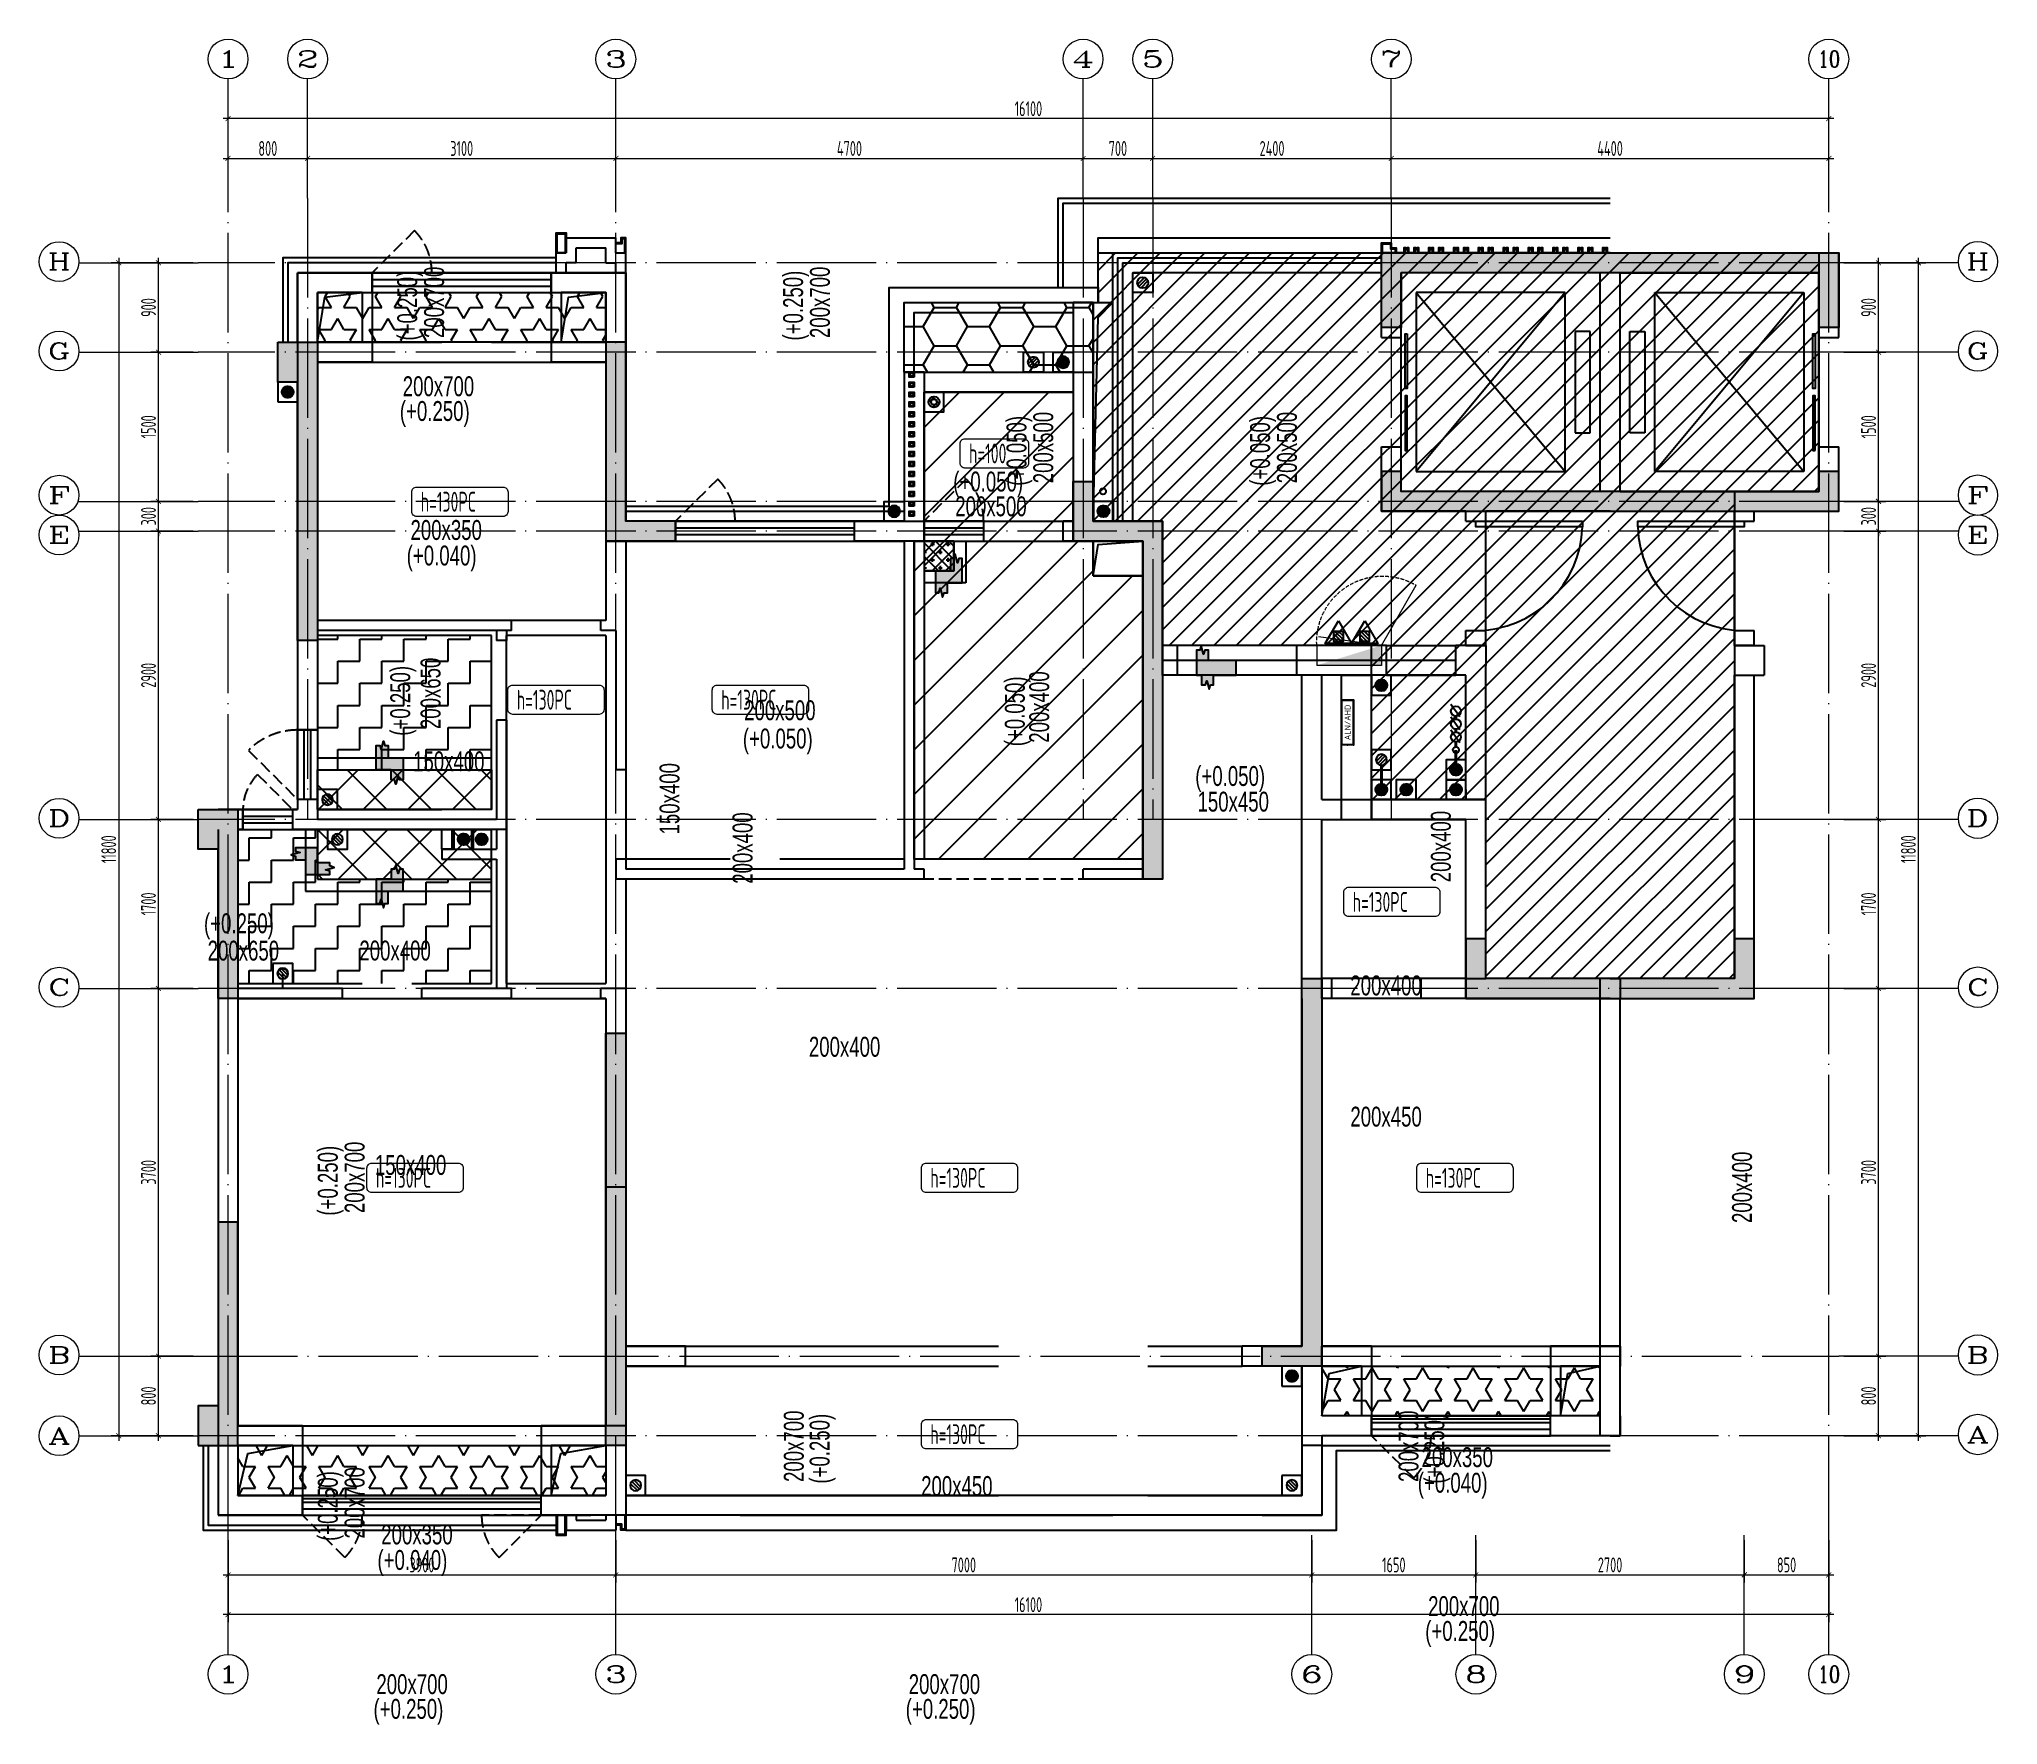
# Model space of a CAD drawing. Header units: millimetres. Extents: x 608574 to 628274, y -68373 to -51414.
import ezdxf
from ezdxf.enums import TextEntityAlignment as Align

# ---------------------------------------------------------------- set-up
doc = ezdxf.new("R2010")
doc.units = ezdxf.units.MM
doc.header["$LTSCALE"] = 500
for name, pattern in [('__DASH', [0.35, 0.25, -0.1]), ('AX-A-HX$0$DASH', [0.35, 0.25, -0.1]), ('AX-A-N$0$DASH', [0.35, 0.25, -0.1]), ('AX-A-ZW-2~DF$0$DASH', [0.35, 0.25, -0.1]), ('DOTE', [2.42, 2, -0.2, 0.02, -0.2]), ('PX-143-HXT-PB-LG$0$DASH', [0.35, 0.25, -0.1]), ('PX-143-HXT-PB-LG$0$DASHED', [19.05, 12.7, -6.35]), ('PX-143-LG$0$CONTINOUS', [0]), ('PX-143-LG$0$DASHED', [19.05, 12.7, -6.35]), ('SX-1#-BEAM-COMP-BZC$0$DASHED', [0.75, 0.5, -0.25])]:
    doc.linetypes.add(name, pattern=pattern)
for name, color, linetype in [('000非设计范围', 250, 'Continuous'), ('AX-143-DT$0$A-Door', 4, 'Continuous'), ('AX-143-DT$0$A-Wall', 4, 'Continuous'), ('AX-143-DT$0$EQUIP-箱柜', 3, 'Continuous'), ('AX-143-HXT$0$A-Detl-Thin', 131, 'Continuous'), ('AX-143-HXT$0$A-Door', 4, 'Continuous'), ('AX-143-HXT$0$A-Hdrl', 31, 'Continuous'), ('AX-143-HXT$0$A-Wall', 4, 'Continuous'), ('AX-143-WALL-PB$0$A-Detl-Thin', 131, 'Continuous'), ('AX-143-ZX-3~DF$0$A-Detl-Fine', 152, 'Continuous'), ('AX-143-ZX-3~DF$0$A-Detl-Patt', 8, 'Continuous'), ('AX-143-ZX-3~DF$0$A-Detl-Thin', 131, 'Continuous'), ('AX-143-ZX-PB-0-1#$0$$0$A-Detl-Patt', 8, 'Continuous'), ('AX-143-ZX-PB-1$0$A-Detl-Thin', 131, 'Continuous'), ('AX-143-ZX-PRF$0$A-Detl-Fine', 152, 'Continuous'), ('AX-A-HX$0$A-Detl-Fine', 152, 'Continuous'), ('AX-A-HX$0$A-Detl-Patt', 8, 'Continuous'), ('AX-A-HX$0$A-Detl-Thin', 131, 'Continuous'), ('AX-A-HX$0$A-Wall', 4, 'Continuous'), ('AX-A-HX$0$A-Wind', 1, 'Continuous'), ('AX-A-N$0$A-Detl-Patt', 8, 'Continuous'), ('AX-A-N$0$A-Detl-Thin', 131, 'Continuous'), ('AX-A-N$0$A-Hdrl', 31, 'Continuous'), ('AX-A-N$0$A-Wall', 160, 'Continuous'), ('AX-A-ZW-2~DF$0$$0$A-Fixt', 81, 'Continuous'), ('AX-A-ZW-2~DF$0$A-Detl-Patt', 8, 'Continuous'), ('AX-A-ZW-2~DF$0$A-Detl-Thin', 131, 'Continuous'), ('AX-A-ZW-2~DF$0$A-Hdrl', 31, 'Continuous'), ('AX-A-ZW-2~DF$0$A-Wall', 4, 'Continuous'), ('AX-A-ZW-2~DF$0$A-Wind', 1, 'Continuous'), ('EVTR', 2, 'Continuous'), ('PX-143-HXT-PB-LG$0$P-Drain-Fldr-ARCH', 161, 'Continuous'), ('PX-143-HXT-PB-LG$0$P-Drain-Fldr-W50', 4, 'Continuous'), ('PX-143-HXT-PB-LG$0$P-Exsh', 31, 'Continuous'), ('PX-143-HXT-PB-LG$0$P-Hydt-Pipe', 221, 'Continuous'), ('PX-143-HXT-PB-LG$0$P-Pipe-Risr', 7, 'Continuous'), ('PX-143-HXT-PB-LG$0$P-Pipe-Risr-Arch', 6, 'Continuous'), ('PX-143-HXT-PB-LG$0$P-Pipe-Risr-W50', 6, 'Continuous'), ('PX-143-HXT-PB-LG$0$P-Wast', 190, 'PX-143-HXT-PB-LG$0$F_LINE'), ('PX-143-HXT-PB-LG$0$P-Wast-Pipe', 143, 'PX-143-HXT-PB-LG$0$DASHED'), ('PX-143-HXT-PB-LG$0$P-WatS', 3, 'Continuous'), ('PX-143-HXT-PB-LG$0$P-WatS-pipe', 61, 'Continuous'), ('PX-143-LG$0$P-Airr-Pipe', 140, 'Continuous'), ('PX-143-LG$0$P-Drain-Fldr-ARCH', 161, 'Continuous'), ('PX-143-LG$0$P-Drain-Fldr-W50', 4, 'Continuous'), ('PX-143-LG$0$P-Pipe-Risr', 7, 'Continuous'), ('PX-143-LG$0$P-Pipe-Risr-Arch', 6, 'Continuous'), ('PX-143-LG$0$P-Pipe-Risr-W50', 6, 'Continuous'), ('PX-143-LG$0$P-Sewr-Pipe', 123, 'PX-143-LG$0$CONTINOUS'), ('PX-143-LG$0$P-Sewr-TL-Pipe', 7, 'PX-143-LG$0$CONTINOUS'), ('PX-143-LG$0$P-Stom-pipe', 4, 'PX-143-LG$0$CONTINOUS'), ('PX-143-LG$0$P-Wast-Pipe', 143, 'PX-143-LG$0$DASHED'), ('SX-05-WALL-01$0$S-PATT-WALL', 83, 'Continuous'), ('SX-1#-BEAM-COMP-BZC$0$S-BEAM', 4, 'SX-1#-BEAM-COMP-BZC$0$DASHED'), ('SX-1#-BEAM-COMP-BZC$0$S-HOLE', 5, 'Continuous'), ('SX-1#-BEAM-COMP-BZC$0$S-PATT', 153, 'Continuous'), ('SX-1#-BEAM-COMP-BZC$0$S-PATT-SOLD', 251, 'Continuous'), ('SX-1#-WALL-BZC$0$S-WALL', 4, 'Continuous'), ('W-Word(文字及尺寸标注)', 33, 'Continuous'), ('WINDOW', 54, 'Continuous'), ('Y向梁标注', 50, 'Continuous')]:
    doc.layers.add(name, color=color, linetype=linetype)
for name, color, linetype, lineweight in [('04-退台洋房-截面标高-2层（北入户）$0$20_QN_GS_结构标高', 3, 'Continuous', 18), ('04-退台洋房-截面标高-2层（北入户）$0$35_QN_GS_文字说明', 7, 'Continuous', 18), ('AXIS【轴号】', 150, 'Continuous', 0), ('DOTE【轴线】', 250, 'DOTE', 0), ('PX-143-HXT-PB-LG$0$P-DRAIN-FLDR', 230, 'Continuous', 18), ('PX-143-HXT-PB-LG$0$P-Hydt-Boxx', 1, 'Continuous', 18), ('PX-143-LG$0$P-DRAIN-FLDR', 230, 'Continuous', 18)]:
    doc.layers.add(name, color=color, linetype=linetype, lineweight=lineweight)
doc.layers.add('AX-143-DT$0$审图', color=6, linetype='Continuous', plot=False)
doc.styles.add('04-退台洋房-截面标高-2层（北入户）$0$QN_设计_平面文字', font='Tssdeng.shx', dxfattribs={"width": 0.6, "bigfont": 'tssdchn.shx'})
doc.styles.add('AX-143-DT$0$_TEL_DIM', font='SIMPLEX', dxfattribs={"width": 0.8, "height": 3.5, "bigfont": 'HZTXT'})
doc.styles.add('AX-143-DT$0$STANDARD', font='GBENOR', dxfattribs={"bigfont": 'GBCBIG'})
doc.styles.add('CCD_DIM', font='archs.shx', dxfattribs={"width": 0.7})
doc.styles.add('COMPLEX.SHX', font='COMPLEX.SHX')
doc.styles.add('HX', font='huaxin.shx', dxfattribs={"width": 0.75, "bigfont": 'hxhztxt.shx'})
doc.styles.add('PX-143-HXT-PB-LG$0$JZFZ', font='JZFZ_ENG', dxfattribs={"width": 0.65, "bigfont": 'JZFZ_CNB'})
doc.styles.add('PX-143-HXT-PB-LG$0$STANDARD', font='GBENOR', dxfattribs={"bigfont": 'GBCBIG'})
doc.styles.add('PX-143-LG$0$JZFZ', font='JZFZ_ENG', dxfattribs={"width": 0.65, "bigfont": 'JZFZ_CNB'})
doc.linetypes.add('PX-143-HXT-PB-LG$0$F_LINE', pattern='A,2,-0.2,["F",PX-143-HXT-PB-LG$0$STANDARD,S=0.15,R=0,X=-0.1,Y=-0.08],-0.1', length=2.3)
doc.dimstyles.new('木明1：50', dxfattribs={"dimscale": 50, "dimtxt": 2.5, "dimasz": 0.6, "dimexe": 1.5, "dimexo": 1, "dimgap": 0.5, "dimtad": 1, "dimdec": 0, "dimrnd": 5, "dimdsep": 46, "dimtxsty": 'CCD_DIM', "dimblk": 'ARCHTICK', "dimcen": 1, "dimdle": 1, "dimclrd": 44, "dimclre": 44, "dimclrt": 50, "dimadec": 0, "dimazin": 2, "dimtfac": 1, "dimtdec": 0, "dimtix": 1, "dimtmove": 2, "dimatfit": 3, "dimldrblk": 'hl_arrow2', "dimfxl": 8, "dimfxlon": 1, "dimarcsym": 0})
pattern_1 = [(0, (-499.98, -11000), (222.25, 222.25), [222.25, -222.25]), (90, (-277.73, -11000), (-222.25, 222.25), [222.25, -222.25])]
pattern_2 = [(45, (-499.98, -11000), (-224.506, 224.506), []), (135, (-499.98, -11000), (-224.506, -224.506), [])]
pattern_3 = [(0, (-499.98, -11000), (0, 219.9704), [127, -127]), (60, (-499.98, -11000), (-190.5, 109.9852), [127, -127]), (120, (-436.48, -10890.01), (-190.5, -109.985), [127, -127])]

# ---------------------------------------------------------------- blocks, each defined once
blk = doc.blocks.new('*U1115')
blk.add_line((0, 0), (0, -150))
blk.add_arc((0, -150), 50, 120, 60)
blk = doc.blocks.new('AX-143-DT$0$$equip_U$00000431(SIBXKYGMVBDVKQN)')
for p, q in [((-0.75, 0), (-0.75, 0.6)), ((1.5, 0.6), (-0.75, 0.6)), ((-0.75, 0), (1.5, 0)), ((1.5, 0), (1.5, 0.6))]:
    blk.add_line(p, q)
for p in [(-0.75, 0.6), (-0.75, 0.3), (-0.75, 0), (0, 0.6), (0, 0), (1.5, 0.6), (1.5, 0.3), (1.5, 0)]:
    blk.add_point(p)
at = {"color": 7, "style": 'AX-143-DT$0$STANDARD'}
blk.add_attdef('$TEXT$', text='', height=0.3, dxfattribs=at).set_placement((0.375, 0.3), align=Align.MIDDLE_CENTER)
at = {"color": 7, "style": 'AX-143-DT$0$_TEL_DIM', "flags": 1}
for tag in ['A', 'REMARK']:
    blk.add_attdef(tag, text='', height=0.000025, dxfattribs=at).set_placement((0, 0), align=Align.MIDDLE_CENTER)
blk = doc.blocks.new('PX-143-LG$0$P-Risr')
at = {"layer": 'PX-143-LG$0$P-Pipe-Risr-W50'}
h = blk.add_hatch(color=0, dxfattribs=at)
edge = h.paths.add_edge_path()
edge.add_ellipse((0, 0), major_axis=(47.1, 47.1), ratio=1, start_angle=225, end_angle=405, ccw=False)
edge.add_ellipse((0, 0), major_axis=(47.1, 47.1), ratio=1, start_angle=133.9676, end_angle=225, ccw=False)
edge.add_line((-67, 1), (-54, 1))
edge.add_ellipse((0, 0), major_axis=(-38.5, 38.5), ratio=1, start_angle=43.7381, end_angle=135)
edge.add_ellipse((0, 0), major_axis=(38.5, 38.5), ratio=1, start_angle=225, end_angle=405)
edge.add_ellipse((0, 0), major_axis=(38.5, 38.5), ratio=1, start_angle=45, end_angle=133.7381)
edge.add_line((-54, 1), (-67, 1))
edge.add_ellipse((0, 0), major_axis=(-47.1, 47.1), ratio=1, start_angle=-45, end_angle=43.9676, ccw=False)
at = {"layer": 'Defpoints', "color": 1}
blk.add_lwpolyline([(100, -100), (100, 100), (-100, 100), (-100, -100)], close=True, dxfattribs=at)
at = {"layer": 'Defpoints'}
blk.add_point((0, 0), dxfattribs=at)
at = {"layer": 'PX-143-LG$0$P-Pipe-Risr-Arch', "ltscale": 0.7}
blk.add_circle((0, 0), 59.3, dxfattribs=at)
at = {"layer": 'PX-143-LG$0$P-Pipe-Risr-W50'}
blk.add_circle((0, 0), 54.5, dxfattribs=at)
at = {"layer": 'PX-143-LG$0$P-Pipe-Risr', "style": 'PX-143-LG$0$JZFZ', "width": 0.6, "flags": 1}
for tag in ['RANGE', 'SYS-MARK']:
    blk.add_attdef(tag, text='', height=0.0156, dxfattribs=at).set_placement((0, -46), align=Align.MIDDLE)
blk = doc.blocks.new('PX-143-LG$0$A$C5A9C1854')
at = {"layer": 'PX-143-LG$0$P-Drain-Fldr-W50', "ltscale": 0.7}
for p, q in [((17, -52), (-52, 17)), ((39, -39), (-39, 39)), ((52, -17), (-17, 52))]:
    blk.add_line(p, q, dxfattribs=at)
at = {"layer": 'PX-143-LG$0$P-Drain-Fldr-W50', "ltscale": 0.7, "const_width": 13.8}
blk.add_lwpolyline([(-55, 0, 1), (55, 0, 1)], format="xyb", close=True, dxfattribs=at)
blk = doc.blocks.new('PX-143-LG$0$A$C2257314B')
at = {"layer": 'PX-143-LG$0$P-Drain-Fldr-ARCH', "ltscale": 0.7}
for p, q in [((17, -52), (-52, 17)), ((39, -39), (-39, 39)), ((52, -17), (-17, 52))]:
    blk.add_line(p, q, dxfattribs=at)
for start, end in [(0, 180), (180, 0)]:
    blk.add_arc((0, 0), 55, start, end, dxfattribs=at)
blk = doc.blocks.new('PX-143-LG$0$P-Drain-Fldr')
at = {"layer": 'Defpoints', "color": 1}
blk.add_lwpolyline([(-100, 100), (-100, -100), (100, -100), (100, 100)], close=True, dxfattribs=at)
blk.add_blockref('PX-143-LG$0$A$C2257314B', (0, 0))
at = {"layer": 'PX-143-LG$0$P-Drain-Fldr-W50'}
blk.add_blockref('PX-143-LG$0$A$C5A9C1854', (0, 0), dxfattribs=at)
blk = doc.blocks.new('PX-143-LG$0$A$C2605052E')
at = {"layer": 'PX-143-LG$0$P-Drain-Fldr-W50', "ltscale": 0.7}
for p, q in [((-27, -8), (-52, 17)), ((-20, 20), (-39, 39)), ((8, 27), (-17, 52)), ((52, -17), (27, 8)), ((17, -52), (-8, -27)), ((39, -39), (20, -20))]:
    blk.add_line(p, q, dxfattribs=at)
at = {"layer": 'PX-143-LG$0$P-Drain-Fldr-W50', "ltscale": 0.7, "const_width": 13.8}
blk.add_lwpolyline([(-55, 0, 1), (55, 0, 1)], format="xyb", close=True, dxfattribs=at)
at = {"layer": 'PX-143-LG$0$P-Drain-Fldr-W50', "ltscale": 0.7}
blk.add_circle((0, 0), 28.4, dxfattribs=at)
blk = doc.blocks.new('PX-143-LG$0$A$C6A9158C2')
at = {"layer": 'PX-143-LG$0$P-Drain-Fldr-ARCH', "ltscale": 0.7}
for p, q in [((-28, -7), (-52, 17)), ((-21, 21), (-39, 39)), ((7, 28), (-17, 52)), ((52, -17), (28, 7)), ((17, -52), (-7, -28)), ((39, -39), (21, -21))]:
    blk.add_line(p, q, dxfattribs=at)
for radius in [55, 29.3]:
    blk.add_circle((0, 0), radius, dxfattribs=at)
blk = doc.blocks.new('PX-143-LG$0$P-Drain-Fldr-Xyj')
at = {"layer": 'Defpoints', "color": 1}
blk.add_lwpolyline([(-100, 100), (-100, -100), (100, -100), (100, 100)], close=True, dxfattribs=at)
at = {"layer": 'PX-143-LG$0$P-Drain-Fldr-ARCH'}
blk.add_blockref('PX-143-LG$0$A$C6A9158C2', (0, 0), dxfattribs=at)
at = {"layer": 'PX-143-LG$0$P-Drain-Fldr-W50'}
blk.add_blockref('PX-143-LG$0$A$C2605052E', (0, 0), dxfattribs=at)
blk = doc.blocks.new('PX-143-HXT-PB-LG$0$MHQ')
at = {"layer": 'PX-143-HXT-PB-LG$0$P-Exsh', "ltscale": 0.7}
h = blk.add_hatch(dxfattribs=at)
h.set_pattern_fill('ANSI31', color=256, scale=25, style=0)
h.set_pattern_definition([(45, (-160019.23, -42228.324), (-28.0633, 28.0633), [])])
h.paths.add_polyline_path([(-75, 185), (75, 185), (75, 35), (-75, 35)])
for points in [[(0, 346), (-200, 0), (200, 0)], [(0, 346), (-200, 0), (200, 0)], [(0, 346), (-200, 0), (200, 0)], [(-75, 185), (75, 185), (75, 35), (-75, 35)]]:
    blk.add_lwpolyline(points, close=True, dxfattribs=at)
blk = doc.blocks.new('PX-143-HXT-PB-LG$0$650XHS')
at = {"layer": 'PX-143-HXT-PB-LG$0$P-Hydt-Boxx', "color": 8}
blk.add_line((-300, 200), (-650, 806), dxfattribs=at)
at = {"layer": 'PX-143-HXT-PB-LG$0$P-Hydt-Boxx', "ltscale": 0.7}
for p, q in [((-300, 200), (333, 287)), ((-300, 200), (350, 200)), ((-300, 200), (-300, 0)), ((350, 200), (350, 0)), ((-300, 0), (350, 0))]:
    blk.add_line(p, q, dxfattribs=at)
at = {"layer": 'PX-143-HXT-PB-LG$0$P-Hydt-Boxx', "color": 8, "linetype": 'PX-143-HXT-PB-LG$0$DASH', "ltscale": 0.3}
blk.add_arc((-312, 235), 663, 356.9658, 120.5842, dxfattribs=at)
at = {"layer": 'PX-143-HXT-PB-LG$0$P-Hydt-Boxx', "ltscale": 0.7}
blk.add_solid([(-300, 200), (-300, 0), (350, 0)], dxfattribs=at)
at = {"layer": 'PX-143-HXT-PB-LG$0$P-Exsh', "ltscale": 0.7, "xscale": 0.6600000000034925, "yscale": 0.6600000000034925, "zscale": 0.6600000000034925}
for p in [(-132, 220), (132, 220)]:
    blk.add_blockref('PX-143-HXT-PB-LG$0$MHQ', p, dxfattribs=at)
blk = doc.blocks.new('PX-143-HXT-PB-LG$0$P-Risr')
at = {"layer": 'PX-143-HXT-PB-LG$0$P-Pipe-Risr-W50'}
h = blk.add_hatch(color=0, dxfattribs=at)
edge = h.paths.add_edge_path()
edge.add_ellipse((0, 0), major_axis=(47.1, 47.1), ratio=1, start_angle=225, end_angle=405, ccw=False)
edge.add_ellipse((0, 0), major_axis=(47.1, 47.1), ratio=1, start_angle=133.9676, end_angle=225, ccw=False)
edge.add_line((-67, 1), (-54, 1))
edge.add_ellipse((0, 0), major_axis=(-38.5, 38.5), ratio=1, start_angle=43.7381, end_angle=135)
edge.add_ellipse((0, 0), major_axis=(38.5, 38.5), ratio=1, start_angle=225, end_angle=405)
edge.add_ellipse((0, 0), major_axis=(38.5, 38.5), ratio=1, start_angle=45, end_angle=133.7381)
edge.add_line((-54, 1), (-67, 1))
edge.add_ellipse((0, 0), major_axis=(-47.1, 47.1), ratio=1, start_angle=-45, end_angle=43.9676, ccw=False)
at = {"layer": 'Defpoints', "color": 1}
blk.add_lwpolyline([(100, -100), (100, 100), (-100, 100), (-100, -100)], close=True, dxfattribs=at)
at = {"layer": 'Defpoints'}
blk.add_point((0, 0), dxfattribs=at)
at = {"layer": 'PX-143-HXT-PB-LG$0$P-Pipe-Risr-Arch', "ltscale": 0.7}
blk.add_circle((0, 0), 59.3, dxfattribs=at)
at = {"layer": 'PX-143-HXT-PB-LG$0$P-Pipe-Risr-W50'}
blk.add_circle((0, 0), 54.5, dxfattribs=at)
at = {"layer": 'PX-143-HXT-PB-LG$0$P-Pipe-Risr', "style": 'PX-143-HXT-PB-LG$0$JZFZ', "width": 0.6, "flags": 1}
for tag in ['RANGE', 'SYS-MARK']:
    blk.add_attdef(tag, text='', height=0.0156, dxfattribs=at).set_placement((0, -46), align=Align.MIDDLE)
blk = doc.blocks.new('PX-143-HXT-PB-LG$0$gb-sb')
at = {"linetype": 'Continuous'}
for q in [(57, -82), (-60, 68)]:
    blk.add_line((-77, 109), q, dxfattribs=at)
blk.add_circle((0, 0), 75.5, dxfattribs=at)
blk = doc.blocks.new('PX-143-HXT-PB-LG$0$A$C5A9C1854')
at = {"layer": 'PX-143-HXT-PB-LG$0$P-Drain-Fldr-W50', "ltscale": 0.7}
for p, q in [((17, -52), (-52, 17)), ((39, -39), (-39, 39)), ((52, -17), (-17, 52))]:
    blk.add_line(p, q, dxfattribs=at)
at = {"layer": 'PX-143-HXT-PB-LG$0$P-Drain-Fldr-W50', "ltscale": 0.7, "const_width": 13.8}
blk.add_lwpolyline([(-55, 0, 1), (55, 0, 1)], format="xyb", close=True, dxfattribs=at)
blk = doc.blocks.new('PX-143-HXT-PB-LG$0$A$C2257314B')
at = {"layer": 'PX-143-HXT-PB-LG$0$P-Drain-Fldr-ARCH', "ltscale": 0.7}
for p, q in [((17, -52), (-52, 17)), ((39, -39), (-39, 39)), ((52, -17), (-17, 52))]:
    blk.add_line(p, q, dxfattribs=at)
for start, end in [(0, 180), (180, 0)]:
    blk.add_arc((0, 0), 55, start, end, dxfattribs=at)
blk = doc.blocks.new('PX-143-HXT-PB-LG$0$P-Drain-Fldr')
at = {"layer": 'Defpoints', "color": 1}
blk.add_lwpolyline([(-100, 100), (-100, -100), (100, -100), (100, 100)], close=True, dxfattribs=at)
blk.add_blockref('PX-143-HXT-PB-LG$0$A$C2257314B', (0, 0))
at = {"layer": 'PX-143-HXT-PB-LG$0$P-Drain-Fldr-W50'}
blk.add_blockref('PX-143-HXT-PB-LG$0$A$C5A9C1854', (0, 0), dxfattribs=at)
blk = doc.blocks.new('_ArchTick')
at = {"color": 0, "linetype": 'ByBlock', "const_width": 0.15}
blk.add_lwpolyline([(-0.5, -0.5), (0.5, 0.5)], dxfattribs=at)
blk = doc.blocks.new('*D1105')
at = {"layer": 'AXIS【轴号】', "color": 44, "lineweight": -2, "transparency": 16777216}
for p, q in [((0, -13500), (0, -13925)), ((3900, -13500), (3900, -13925)), ((-50, -13850), (3950, -13850))]:
    blk.add_line(p, q, dxfattribs=at)
at = {"layer": 'Defpoints', "color": 0, "transparency": 16777216}
for p in [(0, -13450), (3900, -13450), (3900, -13850)]:
    blk.add_point(p, dxfattribs=at)
at = {"layer": 'AXIS【轴号】', "color": 44, "lineweight": -2, "transparency": 16777216, "xscale": 50, "yscale": 50, "zscale": 50, "rotation": 180}
blk.add_blockref('_ArchTick', (0, -13850), dxfattribs=at)
at = {"layer": 'AXIS【轴号】', "color": 44, "lineweight": -2, "transparency": 16777216, "xscale": 50, "yscale": 50, "zscale": 50}
blk.add_blockref('_ArchTick', (3900, -13850), dxfattribs=at)
at = {"layer": 'AXIS【轴号】', "color": 50, "transparency": 16777216, "insert": (1950, -13750), "char_height": 150, "attachment_point": 5, "style": 'CCD_DIM'}
blk.add_mtext('3900', dxfattribs=at)
blk = doc.blocks.new('hl_arrow2')
at = {"color": 0}
blk.add_line((-0.22, 0), (-1, 0), dxfattribs=at)
blk.add_lwpolyline([(-0.22, 0), (-0.86, -0.69), (-0.65, -0.86), (0, 0), (-0.65, 0.86), (-0.86, 0.69)], close=True, dxfattribs=at)
for points in [[(-0.86, 0.69), (-0.65, 0.86), (-0.22, 0), (0, 0)], [(-0.86, -0.69), (-0.65, -0.86), (-0.22, 0), (0, 0)]]:
    blk.add_solid(points, dxfattribs=at)
blk = doc.blocks.new('*D1106')
at = {"layer": 'AXIS【轴号】', "color": 44, "lineweight": -2, "transparency": 16777216}
for p, q in [((0, -13850), (0, -14325)), ((16100, -13850), (16100, -14325)), ((16150, -14250), (-50, -14250))]:
    blk.add_line(p, q, dxfattribs=at)
at = {"layer": 'Defpoints', "color": 0, "transparency": 16777216}
for p in [(0, -13450), (16100, -13450), (0, -14250)]:
    blk.add_point(p, dxfattribs=at)
at = {"layer": 'AXIS【轴号】', "color": 44, "lineweight": -2, "transparency": 16777216, "xscale": 50, "yscale": 50, "zscale": 50, "rotation": 180}
blk.add_blockref('_ArchTick', (0, -14250), dxfattribs=at)
at = {"layer": 'AXIS【轴号】', "color": 44, "lineweight": -2, "transparency": 16777216, "xscale": 50, "yscale": 50, "zscale": 50}
blk.add_blockref('_ArchTick', (16100, -14250), dxfattribs=at)
at = {"layer": 'AXIS【轴号】', "color": 50, "transparency": 16777216, "insert": (8050, -14150), "char_height": 150, "attachment_point": 5, "style": 'CCD_DIM'}
blk.add_mtext('16100', dxfattribs=at)
blk = doc.blocks.new('*D1107')
at = {"layer": 'AXIS【轴号】', "color": 44, "lineweight": -2, "transparency": 16777216}
for p, q in [((3900, -13500), (3900, -13925)), ((10900, -13500), (10900, -13925)), ((3850, -13850), (10950, -13850))]:
    blk.add_line(p, q, dxfattribs=at)
at = {"layer": 'Defpoints', "color": 0, "transparency": 16777216}
for p in [(3900, -13450), (10900, -13450), (10900, -13850)]:
    blk.add_point(p, dxfattribs=at)
at = {"layer": 'AXIS【轴号】', "color": 44, "lineweight": -2, "transparency": 16777216, "xscale": 50, "yscale": 50, "zscale": 50, "rotation": 180}
blk.add_blockref('_ArchTick', (3900, -13850), dxfattribs=at)
at = {"layer": 'AXIS【轴号】', "color": 44, "lineweight": -2, "transparency": 16777216, "xscale": 50, "yscale": 50, "zscale": 50}
blk.add_blockref('_ArchTick', (10900, -13850), dxfattribs=at)
at = {"layer": 'AXIS【轴号】', "color": 50, "transparency": 16777216, "insert": (7400, -13750), "char_height": 150, "attachment_point": 5, "style": 'CCD_DIM'}
blk.add_mtext('7000', dxfattribs=at)
blk = doc.blocks.new('*D1108')
at = {"layer": 'AXIS【轴号】', "color": 44, "lineweight": -2, "transparency": 16777216}
for p, q in [((10900, -13500), (10900, -13925)), ((12550, -13500), (12550, -13925)), ((10850, -13850), (12600, -13850))]:
    blk.add_line(p, q, dxfattribs=at)
at = {"layer": 'Defpoints', "color": 0, "transparency": 16777216}
for p in [(10900, -13450), (12550, -13450), (12550, -13850)]:
    blk.add_point(p, dxfattribs=at)
at = {"layer": 'AXIS【轴号】', "color": 44, "lineweight": -2, "transparency": 16777216, "xscale": 50, "yscale": 50, "zscale": 50, "rotation": 180}
blk.add_blockref('_ArchTick', (10900, -13850), dxfattribs=at)
at = {"layer": 'AXIS【轴号】', "color": 44, "lineweight": -2, "transparency": 16777216, "xscale": 50, "yscale": 50, "zscale": 50}
blk.add_blockref('_ArchTick', (12550, -13850), dxfattribs=at)
at = {"layer": 'AXIS【轴号】', "color": 50, "transparency": 16777216, "insert": (11725, -13750), "char_height": 150, "attachment_point": 5, "style": 'CCD_DIM'}
blk.add_mtext('1650', dxfattribs=at)
blk = doc.blocks.new('*D1109')
at = {"layer": 'AXIS【轴号】', "color": 44, "lineweight": -2, "transparency": 16777216}
for p, q in [((12550, -13500), (12550, -13925)), ((15250, -13500), (15250, -13925)), ((12500, -13850), (15300, -13850))]:
    blk.add_line(p, q, dxfattribs=at)
at = {"layer": 'Defpoints', "color": 0, "transparency": 16777216}
for p in [(12550, -13450), (15250, -13450), (15250, -13850)]:
    blk.add_point(p, dxfattribs=at)
at = {"layer": 'AXIS【轴号】', "color": 44, "lineweight": -2, "transparency": 16777216, "xscale": 50, "yscale": 50, "zscale": 50, "rotation": 180}
blk.add_blockref('_ArchTick', (12550, -13850), dxfattribs=at)
at = {"layer": 'AXIS【轴号】', "color": 44, "lineweight": -2, "transparency": 16777216, "xscale": 50, "yscale": 50, "zscale": 50}
blk.add_blockref('_ArchTick', (15250, -13850), dxfattribs=at)
at = {"layer": 'AXIS【轴号】', "color": 50, "transparency": 16777216, "insert": (13900, -13750), "char_height": 150, "attachment_point": 5, "style": 'CCD_DIM'}
blk.add_mtext('2700', dxfattribs=at)
blk = doc.blocks.new('hl_Axis-A3')
blk.add_circle((19, 0), 3)
at = {"style": 'COMPLEX.SHX', "width": 0.914516}
blk.add_attdef('轴号', text='', height=2.5, dxfattribs=at).set_placement((17.31, -1.27), (20.69, -1.27), align=Align.FIT)
blk = doc.blocks.new('*D1082')
at = {"layer": 'AXIS【轴号】', "color": 44, "lineweight": -2, "transparency": 16777216}
for p, q in [((-700, -12500), (-700, -11600)), ((-350, -11650), (-775, -11650)), ((-350, -12450), (-775, -12450))]:
    blk.add_line(p, q, dxfattribs=at)
at = {"layer": 'Defpoints', "color": 0, "transparency": 16777216}
for p in [(-700, -11650), (-300, -11650), (-300, -12450)]:
    blk.add_point(p, dxfattribs=at)
at = {"layer": 'AXIS【轴号】', "color": 44, "lineweight": -2, "transparency": 16777216, "xscale": 50, "yscale": 50, "zscale": 50}
for p, rotation in [((-700, -11650), 90), ((-700, -12450), 270)]:
    blk.add_blockref('_ArchTick', p, dxfattribs=dict(at, rotation=rotation))
at = {"layer": 'AXIS【轴号】', "color": 50, "transparency": 16777216, "insert": (-800, -12050), "char_height": 150, "attachment_point": 5, "rotation": 90, "style": 'CCD_DIM'}
blk.add_mtext('800', dxfattribs=at)
blk = doc.blocks.new('*D1083')
at = {"layer": 'AXIS【轴号】', "color": 44, "lineweight": -2, "transparency": 16777216}
for p, q in [((-700, -650), (-1175, -650)), ((-1100, -600), (-1100, -12500)), ((-700, -12450), (-1175, -12450))]:
    blk.add_line(p, q, dxfattribs=at)
at = {"layer": 'Defpoints', "color": 0, "transparency": 16777216}
for p in [(-300, -650), (-1100, -12450), (-300, -12450)]:
    blk.add_point(p, dxfattribs=at)
at = {"layer": 'AXIS【轴号】', "color": 44, "lineweight": -2, "transparency": 16777216, "xscale": 50, "yscale": 50, "zscale": 50}
for p, rotation in [((-1100, -650), 90), ((-1100, -12450), 270)]:
    blk.add_blockref('_ArchTick', p, dxfattribs=dict(at, rotation=rotation))
at = {"layer": 'AXIS【轴号】', "color": 50, "transparency": 16777216, "insert": (-1200, -6550), "char_height": 150, "attachment_point": 5, "rotation": 90, "style": 'CCD_DIM'}
blk.add_mtext('11800', dxfattribs=at)
blk = doc.blocks.new('*D1084')
at = {"layer": 'AXIS【轴号】', "color": 44, "lineweight": -2, "transparency": 16777216}
for p, q in [((-350, -7950), (-775, -7950)), ((-700, -11700), (-700, -7900)), ((-350, -11650), (-775, -11650))]:
    blk.add_line(p, q, dxfattribs=at)
at = {"layer": 'Defpoints', "color": 0, "transparency": 16777216}
for p in [(-700, -7950), (-300, -7950), (-300, -11650)]:
    blk.add_point(p, dxfattribs=at)
at = {"layer": 'AXIS【轴号】', "color": 44, "lineweight": -2, "transparency": 16777216, "xscale": 50, "yscale": 50, "zscale": 50}
for p, rotation in [((-700, -7950), 90), ((-700, -11650), 270)]:
    blk.add_blockref('_ArchTick', p, dxfattribs=dict(at, rotation=rotation))
at = {"layer": 'AXIS【轴号】', "color": 50, "transparency": 16777216, "insert": (-800, -9800), "char_height": 150, "attachment_point": 5, "rotation": 90, "style": 'CCD_DIM'}
blk.add_mtext('3700', dxfattribs=at)
blk = doc.blocks.new('*D1085')
at = {"layer": 'AXIS【轴号】', "color": 44, "lineweight": -2, "transparency": 16777216}
for p, q in [((-350, -6250), (-775, -6250)), ((-700, -8000), (-700, -6200)), ((-350, -7950), (-775, -7950))]:
    blk.add_line(p, q, dxfattribs=at)
at = {"layer": 'Defpoints', "color": 0, "transparency": 16777216}
for p in [(-700, -6250), (-300, -6250), (-300, -7950)]:
    blk.add_point(p, dxfattribs=at)
at = {"layer": 'AXIS【轴号】', "color": 44, "lineweight": -2, "transparency": 16777216, "xscale": 50, "yscale": 50, "zscale": 50}
for p, rotation in [((-700, -6250), 90), ((-700, -7950), 270)]:
    blk.add_blockref('_ArchTick', p, dxfattribs=dict(at, rotation=rotation))
at = {"layer": 'AXIS【轴号】', "color": 50, "transparency": 16777216, "insert": (-800, -7100), "char_height": 150, "attachment_point": 5, "rotation": 90, "style": 'CCD_DIM'}
blk.add_mtext('1700', dxfattribs=at)
blk = doc.blocks.new('*D1086')
at = {"layer": 'AXIS【轴号】', "color": 44, "lineweight": -2, "transparency": 16777216}
for p, q in [((-700, -6300), (-700, -3300)), ((-350, -3350), (-775, -3350)), ((-350, -6250), (-775, -6250))]:
    blk.add_line(p, q, dxfattribs=at)
at = {"layer": 'Defpoints', "color": 0, "transparency": 16777216}
for p in [(-700, -3350), (-300, -3350), (-300, -6250)]:
    blk.add_point(p, dxfattribs=at)
at = {"layer": 'AXIS【轴号】', "color": 44, "lineweight": -2, "transparency": 16777216, "xscale": 50, "yscale": 50, "zscale": 50}
for p, rotation in [((-700, -3350), 90), ((-700, -6250), 270)]:
    blk.add_blockref('_ArchTick', p, dxfattribs=dict(at, rotation=rotation))
at = {"layer": 'AXIS【轴号】', "color": 50, "transparency": 16777216, "insert": (-800, -4800), "char_height": 150, "attachment_point": 5, "rotation": 90, "style": 'CCD_DIM'}
blk.add_mtext('2900', dxfattribs=at)
blk = doc.blocks.new('*D1087')
at = {"layer": 'AXIS【轴号】', "color": 44, "lineweight": -2, "transparency": 16777216}
for p, q in [((-350, -3050), (-775, -3050)), ((-700, -3050), (-700, -3000)), ((-700, -3350), (-700, -3050)), ((-350, -3350), (-775, -3350)), ((-700, -3350), (-700, -3400))]:
    blk.add_line(p, q, dxfattribs=at)
at = {"layer": 'Defpoints', "color": 0, "transparency": 16777216}
for p in [(-700, -3050), (-300, -3050), (-300, -3350)]:
    blk.add_point(p, dxfattribs=at)
at = {"layer": 'AXIS【轴号】', "color": 44, "lineweight": -2, "transparency": 16777216, "xscale": 50, "yscale": 50, "zscale": 50}
for p, rotation in [((-700, -3050), 270), ((-700, -3350), 90)]:
    blk.add_blockref('_ArchTick', p, dxfattribs=dict(at, rotation=rotation))
at = {"layer": 'AXIS【轴号】', "color": 50, "transparency": 16777216, "insert": (-800, -3200), "char_height": 150, "attachment_point": 5, "rotation": 90, "style": 'CCD_DIM'}
blk.add_mtext('300', dxfattribs=at)
blk = doc.blocks.new('*D1088')
at = {"layer": 'AXIS【轴号】', "color": 44, "lineweight": -2, "transparency": 16777216}
for p, q in [((-350, -1550), (-775, -1550)), ((-700, -3100), (-700, -1500)), ((-350, -3050), (-775, -3050))]:
    blk.add_line(p, q, dxfattribs=at)
at = {"layer": 'Defpoints', "color": 0, "transparency": 16777216}
for p in [(-700, -1550), (-300, -1550), (-300, -3050)]:
    blk.add_point(p, dxfattribs=at)
at = {"layer": 'AXIS【轴号】', "color": 44, "lineweight": -2, "transparency": 16777216, "xscale": 50, "yscale": 50, "zscale": 50}
for p, rotation in [((-700, -1550), 90), ((-700, -3050), 270)]:
    blk.add_blockref('_ArchTick', p, dxfattribs=dict(at, rotation=rotation))
at = {"layer": 'AXIS【轴号】', "color": 50, "transparency": 16777216, "insert": (-800, -2300), "char_height": 150, "attachment_point": 5, "rotation": 90, "style": 'CCD_DIM'}
blk.add_mtext('1500', dxfattribs=at)
blk = doc.blocks.new('*D1089')
at = {"layer": 'AXIS【轴号】', "color": 44, "lineweight": -2, "transparency": 16777216}
for p, q in [((-350, -650), (-775, -650)), ((-700, -1600), (-700, -600)), ((-350, -1550), (-775, -1550))]:
    blk.add_line(p, q, dxfattribs=at)
at = {"layer": 'Defpoints', "color": 0, "transparency": 16777216}
for p in [(-700, -650), (-300, -650), (-300, -1550)]:
    blk.add_point(p, dxfattribs=at)
at = {"layer": 'AXIS【轴号】', "color": 44, "lineweight": -2, "transparency": 16777216, "xscale": 50, "yscale": 50, "zscale": 50}
for p, rotation in [((-700, -650), 90), ((-700, -1550), 270)]:
    blk.add_blockref('_ArchTick', p, dxfattribs=dict(at, rotation=rotation))
at = {"layer": 'AXIS【轴号】', "color": 50, "transparency": 16777216, "insert": (-800, -1100), "char_height": 150, "attachment_point": 5, "rotation": 90, "style": 'CCD_DIM'}
blk.add_mtext('900', dxfattribs=at)
blk = doc.blocks.new('*D1090')
at = {"layer": 'AXIS【轴号】', "color": 44, "lineweight": -2, "transparency": 16777216}
for p, q in [((-50, 400), (850, 400)), ((0, 50), (0, 475)), ((800, 50), (800, 475))]:
    blk.add_line(p, q, dxfattribs=at)
at = {"layer": 'Defpoints', "color": 0, "transparency": 16777216}
for p in [(800, 400), (0, 0), (800, 0)]:
    blk.add_point(p, dxfattribs=at)
at = {"layer": 'AXIS【轴号】', "color": 44, "lineweight": -2, "transparency": 16777216, "xscale": 50, "yscale": 50, "zscale": 50, "rotation": 180}
blk.add_blockref('_ArchTick', (0, 400), dxfattribs=at)
at = {"layer": 'AXIS【轴号】', "color": 44, "lineweight": -2, "transparency": 16777216, "xscale": 50, "yscale": 50, "zscale": 50}
blk.add_blockref('_ArchTick', (800, 400), dxfattribs=at)
at = {"layer": 'AXIS【轴号】', "color": 50, "transparency": 16777216, "insert": (400, 500), "char_height": 150, "attachment_point": 5, "style": 'CCD_DIM'}
blk.add_mtext('800', dxfattribs=at)
blk = doc.blocks.new('*D1091')
at = {"layer": 'AXIS【轴号】', "color": 44, "lineweight": -2, "transparency": 16777216}
for p, q in [((16150, 800), (-50, 800)), ((0, 400), (0, 875)), ((16100, 400), (16100, 875))]:
    blk.add_line(p, q, dxfattribs=at)
at = {"layer": 'Defpoints', "color": 0, "transparency": 16777216}
for p in [(0, 800), (0, 0), (16100, 0)]:
    blk.add_point(p, dxfattribs=at)
at = {"layer": 'AXIS【轴号】', "color": 44, "lineweight": -2, "transparency": 16777216, "xscale": 50, "yscale": 50, "zscale": 50, "rotation": 180}
blk.add_blockref('_ArchTick', (0, 800), dxfattribs=at)
at = {"layer": 'AXIS【轴号】', "color": 44, "lineweight": -2, "transparency": 16777216, "xscale": 50, "yscale": 50, "zscale": 50}
blk.add_blockref('_ArchTick', (16100, 800), dxfattribs=at)
at = {"layer": 'AXIS【轴号】', "color": 50, "transparency": 16777216, "insert": (8050, 900), "char_height": 150, "attachment_point": 5, "style": 'CCD_DIM'}
blk.add_mtext('16100', dxfattribs=at)
blk = doc.blocks.new('*D1092')
at = {"layer": 'AXIS【轴号】', "color": 44, "lineweight": -2, "transparency": 16777216}
for p, q in [((750, 400), (3950, 400)), ((800, 50), (800, 475)), ((3900, 50), (3900, 475))]:
    blk.add_line(p, q, dxfattribs=at)
at = {"layer": 'Defpoints', "color": 0, "transparency": 16777216}
for p in [(3900, 400), (800, 0), (3900, 0)]:
    blk.add_point(p, dxfattribs=at)
at = {"layer": 'AXIS【轴号】', "color": 44, "lineweight": -2, "transparency": 16777216, "xscale": 50, "yscale": 50, "zscale": 50, "rotation": 180}
blk.add_blockref('_ArchTick', (800, 400), dxfattribs=at)
at = {"layer": 'AXIS【轴号】', "color": 44, "lineweight": -2, "transparency": 16777216, "xscale": 50, "yscale": 50, "zscale": 50}
blk.add_blockref('_ArchTick', (3900, 400), dxfattribs=at)
at = {"layer": 'AXIS【轴号】', "color": 50, "transparency": 16777216, "insert": (2350, 500), "char_height": 150, "attachment_point": 5, "style": 'CCD_DIM'}
blk.add_mtext('3100', dxfattribs=at)
blk = doc.blocks.new('*D1093')
at = {"layer": 'AXIS【轴号】', "color": 44, "lineweight": -2, "transparency": 16777216}
for p, q in [((3850, 400), (8650, 400)), ((3900, 50), (3900, 475)), ((8600, 50), (8600, 475))]:
    blk.add_line(p, q, dxfattribs=at)
at = {"layer": 'Defpoints', "color": 0, "transparency": 16777216}
for p in [(8600, 400), (3900, 0), (8600, 0)]:
    blk.add_point(p, dxfattribs=at)
at = {"layer": 'AXIS【轴号】', "color": 44, "lineweight": -2, "transparency": 16777216, "xscale": 50, "yscale": 50, "zscale": 50, "rotation": 180}
blk.add_blockref('_ArchTick', (3900, 400), dxfattribs=at)
at = {"layer": 'AXIS【轴号】', "color": 44, "lineweight": -2, "transparency": 16777216, "xscale": 50, "yscale": 50, "zscale": 50}
blk.add_blockref('_ArchTick', (8600, 400), dxfattribs=at)
at = {"layer": 'AXIS【轴号】', "color": 50, "transparency": 16777216, "insert": (6250, 500), "char_height": 150, "attachment_point": 5, "style": 'CCD_DIM'}
blk.add_mtext('4700', dxfattribs=at)
blk = doc.blocks.new('*D1094')
at = {"layer": 'AXIS【轴号】', "color": 44, "lineweight": -2, "transparency": 16777216}
for p, q in [((8550, 400), (9350, 400)), ((8600, 50), (8600, 475)), ((9300, 50), (9300, 475))]:
    blk.add_line(p, q, dxfattribs=at)
at = {"layer": 'Defpoints', "color": 0, "transparency": 16777216}
for p in [(9300, 400), (8600, 0), (9300, 0)]:
    blk.add_point(p, dxfattribs=at)
at = {"layer": 'AXIS【轴号】', "color": 44, "lineweight": -2, "transparency": 16777216, "xscale": 50, "yscale": 50, "zscale": 50, "rotation": 180}
blk.add_blockref('_ArchTick', (8600, 400), dxfattribs=at)
at = {"layer": 'AXIS【轴号】', "color": 44, "lineweight": -2, "transparency": 16777216, "xscale": 50, "yscale": 50, "zscale": 50}
blk.add_blockref('_ArchTick', (9300, 400), dxfattribs=at)
at = {"layer": 'AXIS【轴号】', "color": 50, "transparency": 16777216, "insert": (8950, 500), "char_height": 150, "attachment_point": 5, "style": 'CCD_DIM'}
blk.add_mtext('700', dxfattribs=at)
blk = doc.blocks.new('*D1095')
at = {"layer": 'AXIS【轴号】', "color": 44, "lineweight": -2, "transparency": 16777216}
for p, q in [((9250, 400), (11750, 400)), ((9300, 50), (9300, 475)), ((11700, 50), (11700, 475))]:
    blk.add_line(p, q, dxfattribs=at)
at = {"layer": 'Defpoints', "color": 0, "transparency": 16777216}
for p in [(11700, 400), (9300, 0), (11700, 0)]:
    blk.add_point(p, dxfattribs=at)
at = {"layer": 'AXIS【轴号】', "color": 44, "lineweight": -2, "transparency": 16777216, "xscale": 50, "yscale": 50, "zscale": 50, "rotation": 180}
blk.add_blockref('_ArchTick', (9300, 400), dxfattribs=at)
at = {"layer": 'AXIS【轴号】', "color": 44, "lineweight": -2, "transparency": 16777216, "xscale": 50, "yscale": 50, "zscale": 50}
blk.add_blockref('_ArchTick', (11700, 400), dxfattribs=at)
at = {"layer": 'AXIS【轴号】', "color": 50, "transparency": 16777216, "insert": (10500, 500), "char_height": 150, "attachment_point": 5, "style": 'CCD_DIM'}
blk.add_mtext('2400', dxfattribs=at)
blk = doc.blocks.new('*D1096')
at = {"layer": 'AXIS【轴号】', "color": 44, "lineweight": -2, "transparency": 16777216}
for p, q in [((11650, 400), (16150, 400)), ((11700, 50), (11700, 475)), ((16100, 50), (16100, 475))]:
    blk.add_line(p, q, dxfattribs=at)
at = {"layer": 'Defpoints', "color": 0, "transparency": 16777216}
for p in [(16100, 400), (11700, 0), (16100, 0)]:
    blk.add_point(p, dxfattribs=at)
at = {"layer": 'AXIS【轴号】', "color": 44, "lineweight": -2, "transparency": 16777216, "xscale": 50, "yscale": 50, "zscale": 50, "rotation": 180}
blk.add_blockref('_ArchTick', (11700, 400), dxfattribs=at)
at = {"layer": 'AXIS【轴号】', "color": 44, "lineweight": -2, "transparency": 16777216, "xscale": 50, "yscale": 50, "zscale": 50}
blk.add_blockref('_ArchTick', (16100, 400), dxfattribs=at)
at = {"layer": 'AXIS【轴号】', "color": 50, "transparency": 16777216, "insert": (13900, 500), "char_height": 150, "attachment_point": 5, "style": 'CCD_DIM'}
blk.add_mtext('4400', dxfattribs=at)
blk = doc.blocks.new('*D1097')
at = {"layer": 'AXIS【轴号】', "color": 44, "lineweight": -2, "transparency": 16777216}
for p, q in [((16600, -12500), (16600, -11600)), ((16250, -11650), (16675, -11650)), ((16250, -12450), (16675, -12450))]:
    blk.add_line(p, q, dxfattribs=at)
at = {"layer": 'Defpoints', "color": 0, "transparency": 16777216}
for p in [(16200, -11650), (16600, -11650), (16200, -12450)]:
    blk.add_point(p, dxfattribs=at)
at = {"layer": 'AXIS【轴号】', "color": 44, "lineweight": -2, "transparency": 16777216, "xscale": 50, "yscale": 50, "zscale": 50}
for p, rotation in [((16600, -11650), 90), ((16600, -12450), 270)]:
    blk.add_blockref('_ArchTick', p, dxfattribs=dict(at, rotation=rotation))
at = {"layer": 'AXIS【轴号】', "color": 50, "transparency": 16777216, "insert": (16500, -12050), "char_height": 150, "attachment_point": 5, "rotation": 90, "style": 'CCD_DIM'}
blk.add_mtext('800', dxfattribs=at)
blk = doc.blocks.new('*D1098')
at = {"layer": 'AXIS【轴号】', "color": 44, "lineweight": -2, "transparency": 16777216}
for p, q in [((16600, -650), (17075, -650)), ((17000, -600), (17000, -12500)), ((16600, -12450), (17075, -12450))]:
    blk.add_line(p, q, dxfattribs=at)
at = {"layer": 'Defpoints', "color": 0, "transparency": 16777216}
for p in [(16200, -650), (16200, -12450), (17000, -12450)]:
    blk.add_point(p, dxfattribs=at)
at = {"layer": 'AXIS【轴号】', "color": 44, "lineweight": -2, "transparency": 16777216, "xscale": 50, "yscale": 50, "zscale": 50}
for p, rotation in [((17000, -650), 90), ((17000, -12450), 270)]:
    blk.add_blockref('_ArchTick', p, dxfattribs=dict(at, rotation=rotation))
at = {"layer": 'AXIS【轴号】', "color": 50, "transparency": 16777216, "insert": (16900, -6550), "char_height": 150, "attachment_point": 5, "rotation": 90, "style": 'CCD_DIM'}
blk.add_mtext('11800', dxfattribs=at)
blk = doc.blocks.new('*D1099')
at = {"layer": 'AXIS【轴号】', "color": 44, "lineweight": -2, "transparency": 16777216}
for p, q in [((16250, -7950), (16675, -7950)), ((16600, -11700), (16600, -7900)), ((16250, -11650), (16675, -11650))]:
    blk.add_line(p, q, dxfattribs=at)
at = {"layer": 'Defpoints', "color": 0, "transparency": 16777216}
for p in [(16200, -7950), (16600, -7950), (16200, -11650)]:
    blk.add_point(p, dxfattribs=at)
at = {"layer": 'AXIS【轴号】', "color": 44, "lineweight": -2, "transparency": 16777216, "xscale": 50, "yscale": 50, "zscale": 50}
for p, rotation in [((16600, -7950), 90), ((16600, -11650), 270)]:
    blk.add_blockref('_ArchTick', p, dxfattribs=dict(at, rotation=rotation))
at = {"layer": 'AXIS【轴号】', "color": 50, "transparency": 16777216, "insert": (16500, -9800), "char_height": 150, "attachment_point": 5, "rotation": 90, "style": 'CCD_DIM'}
blk.add_mtext('3700', dxfattribs=at)
blk = doc.blocks.new('*D1100')
at = {"layer": 'AXIS【轴号】', "color": 44, "lineweight": -2, "transparency": 16777216}
for p, q in [((16250, -6250), (16675, -6250)), ((16600, -8000), (16600, -6200)), ((16250, -7950), (16675, -7950))]:
    blk.add_line(p, q, dxfattribs=at)
at = {"layer": 'Defpoints', "color": 0, "transparency": 16777216}
for p in [(16200, -6250), (16600, -6250), (16200, -7950)]:
    blk.add_point(p, dxfattribs=at)
at = {"layer": 'AXIS【轴号】', "color": 44, "lineweight": -2, "transparency": 16777216, "xscale": 50, "yscale": 50, "zscale": 50}
for p, rotation in [((16600, -6250), 90), ((16600, -7950), 270)]:
    blk.add_blockref('_ArchTick', p, dxfattribs=dict(at, rotation=rotation))
at = {"layer": 'AXIS【轴号】', "color": 50, "transparency": 16777216, "insert": (16500, -7100), "char_height": 150, "attachment_point": 5, "rotation": 90, "style": 'CCD_DIM'}
blk.add_mtext('1700', dxfattribs=at)
blk = doc.blocks.new('*D1101')
at = {"layer": 'AXIS【轴号】', "color": 44, "lineweight": -2, "transparency": 16777216}
for p, q in [((16600, -6300), (16600, -3300)), ((16250, -3350), (16675, -3350)), ((16250, -6250), (16675, -6250))]:
    blk.add_line(p, q, dxfattribs=at)
at = {"layer": 'Defpoints', "color": 0, "transparency": 16777216}
for p in [(16200, -3350), (16600, -3350), (16200, -6250)]:
    blk.add_point(p, dxfattribs=at)
at = {"layer": 'AXIS【轴号】', "color": 44, "lineweight": -2, "transparency": 16777216, "xscale": 50, "yscale": 50, "zscale": 50}
for p, rotation in [((16600, -3350), 90), ((16600, -6250), 270)]:
    blk.add_blockref('_ArchTick', p, dxfattribs=dict(at, rotation=rotation))
at = {"layer": 'AXIS【轴号】', "color": 50, "transparency": 16777216, "insert": (16500, -4800), "char_height": 150, "attachment_point": 5, "rotation": 90, "style": 'CCD_DIM'}
blk.add_mtext('2900', dxfattribs=at)
blk = doc.blocks.new('*D1102')
at = {"layer": 'AXIS【轴号】', "color": 44, "lineweight": -2, "transparency": 16777216}
for p, q in [((16250, -3050), (16675, -3050)), ((16600, -3050), (16600, -3000)), ((16600, -3350), (16600, -3050)), ((16250, -3350), (16675, -3350)), ((16600, -3350), (16600, -3400))]:
    blk.add_line(p, q, dxfattribs=at)
at = {"layer": 'Defpoints', "color": 0, "transparency": 16777216}
for p in [(16200, -3050), (16600, -3050), (16200, -3350)]:
    blk.add_point(p, dxfattribs=at)
at = {"layer": 'AXIS【轴号】', "color": 44, "lineweight": -2, "transparency": 16777216, "xscale": 50, "yscale": 50, "zscale": 50}
for p, rotation in [((16600, -3050), 270), ((16600, -3350), 90)]:
    blk.add_blockref('_ArchTick', p, dxfattribs=dict(at, rotation=rotation))
at = {"layer": 'AXIS【轴号】', "color": 50, "transparency": 16777216, "insert": (16500, -3200), "char_height": 150, "attachment_point": 5, "rotation": 90, "style": 'CCD_DIM'}
blk.add_mtext('300', dxfattribs=at)
blk = doc.blocks.new('*D1103')
at = {"layer": 'AXIS【轴号】', "color": 44, "lineweight": -2, "transparency": 16777216}
for p, q in [((16250, -1550), (16675, -1550)), ((16600, -3100), (16600, -1500)), ((16250, -3050), (16675, -3050))]:
    blk.add_line(p, q, dxfattribs=at)
at = {"layer": 'Defpoints', "color": 0, "transparency": 16777216}
for p in [(16200, -1550), (16600, -1550), (16200, -3050)]:
    blk.add_point(p, dxfattribs=at)
at = {"layer": 'AXIS【轴号】', "color": 44, "lineweight": -2, "transparency": 16777216, "xscale": 50, "yscale": 50, "zscale": 50}
for p, rotation in [((16600, -1550), 90), ((16600, -3050), 270)]:
    blk.add_blockref('_ArchTick', p, dxfattribs=dict(at, rotation=rotation))
at = {"layer": 'AXIS【轴号】', "color": 50, "transparency": 16777216, "insert": (16500, -2300), "char_height": 150, "attachment_point": 5, "rotation": 90, "style": 'CCD_DIM'}
blk.add_mtext('1500', dxfattribs=at)
blk = doc.blocks.new('*D1104')
at = {"layer": 'AXIS【轴号】', "color": 44, "lineweight": -2, "transparency": 16777216}
for p, q in [((16250, -650), (16675, -650)), ((16600, -1600), (16600, -600)), ((16250, -1550), (16675, -1550))]:
    blk.add_line(p, q, dxfattribs=at)
at = {"layer": 'Defpoints', "color": 0, "transparency": 16777216}
for p in [(16200, -650), (16600, -650), (16200, -1550)]:
    blk.add_point(p, dxfattribs=at)
at = {"layer": 'AXIS【轴号】', "color": 44, "lineweight": -2, "transparency": 16777216, "xscale": 50, "yscale": 50, "zscale": 50}
for p, rotation in [((16600, -650), 90), ((16600, -1550), 270)]:
    blk.add_blockref('_ArchTick', p, dxfattribs=dict(at, rotation=rotation))
at = {"layer": 'AXIS【轴号】', "color": 50, "transparency": 16777216, "insert": (16500, -1100), "char_height": 150, "attachment_point": 5, "rotation": 90, "style": 'CCD_DIM'}
blk.add_mtext('900', dxfattribs=at)
blk = doc.blocks.new('*D1110')
at = {"layer": 'AXIS【轴号】', "color": 44, "lineweight": -2, "transparency": 16777216}
for p, q in [((15250, -13500), (15250, -13925)), ((16100, -13500), (16100, -13925)), ((15200, -13850), (16150, -13850))]:
    blk.add_line(p, q, dxfattribs=at)
at = {"layer": 'Defpoints', "color": 0, "transparency": 16777216}
for p in [(15250, -13450), (16100, -13450), (16100, -13850)]:
    blk.add_point(p, dxfattribs=at)
at = {"layer": 'AXIS【轴号】', "color": 44, "lineweight": -2, "transparency": 16777216, "xscale": 50, "yscale": 50, "zscale": 50, "rotation": 180}
blk.add_blockref('_ArchTick', (15250, -13850), dxfattribs=at)
at = {"layer": 'AXIS【轴号】', "color": 44, "lineweight": -2, "transparency": 16777216, "xscale": 50, "yscale": 50, "zscale": 50}
blk.add_blockref('_ArchTick', (16100, -13850), dxfattribs=at)
at = {"layer": 'AXIS【轴号】', "color": 50, "transparency": 16777216, "insert": (15675, -13750), "char_height": 150, "attachment_point": 5, "style": 'CCD_DIM'}
blk.add_mtext('850', dxfattribs=at)
blk = doc.blocks.new('SX-1#-BEAM-COMP-BZC$0$swdfgfg')
at = {"layer": 'SX-1#-BEAM-COMP-BZC$0$S-PATT-SOLD'}
h = blk.add_hatch(color=251, dxfattribs=at)
h.dxf.hatch_style = 1
h.paths.add_polyline_path([(-995, 5052), (-775, 5052), (-775, 5018), (-819, 5004), (-731, 4980), (-775, 4966), (-775, 4932), (-875, 4932), (-875, 4782), (-1120, 4782), (-1120, 4817), (-1076, 4831), (-1164, 4855), (-1120, 4869), (-1120, 4902), (-995, 4902), (-995, 5002)])
at = {"layer": 'SX-1#-BEAM-COMP-BZC$0$S-PATT-SOLD', "color": 0}
blk.add_lwpolyline([(-995, 5052), (-775, 5052), (-775, 5018), (-819, 5004), (-731, 4980), (-775, 4966), (-775, 4932), (-875, 4932), (-875, 4782), (-1120, 4782), (-1120, 4817), (-1076, 4831), (-1164, 4855), (-1120, 4869), (-1120, 4902), (-995, 4902), (-995, 5002), (-995, 5002), (-995, 5052)], dxfattribs=at)
blk = doc.blocks.new('SX-1#-BEAM-COMP-BZC$0$hjjjjjkk')
at = {"layer": 'SX-1#-BEAM-COMP-BZC$0$S-PATT-SOLD'}
h = blk.add_hatch(color=251, dxfattribs=at)
h.dxf.hatch_style = 1
h.paths.add_polyline_path([(9882, 7553), (9910, 7553), (9910, 7650), (10140, 7650), (10140, 7800), (9860, 7800), (9860, 7904), (9825, 7904), (9811, 7861), (9788, 7946), (9775, 7904), (9740, 7904), (9740, 7650), (9790, 7650), (9790, 7553), (9832, 7553), (9845, 7595), (9868, 7511)])
at = {"layer": 'SX-1#-BEAM-COMP-BZC$0$S-PATT-SOLD', "color": 0}
blk.add_lwpolyline([(9882, 7553), (9910, 7553), (9910, 7650), (10140, 7650), (10140, 7800), (9860, 7800), (9860, 7904), (9825, 7904), (9811, 7861), (9788, 7946), (9775, 7904), (9740, 7904), (9740, 7650), (9790, 7650), (9790, 7553), (9832, 7553), (9845, 7595), (9868, 7511), (9882, 7553)], dxfattribs=at)
blk = doc.blocks.new('A$C49CD6FE1')
at = {"layer": 'SX-1#-BEAM-COMP-BZC$0$S-BEAM', "linetype": '__DASH', "ltscale": 30}
h = blk.add_hatch(dxfattribs=at)
h.set_pattern_fill('ANSI37', color=251, scale=30)
h.set_pattern_definition([(45, (-499.98, -11000), (-67.3519, 67.3519), []), (135, (-499.98, -11000), (-67.3519, -67.3519), [])])
h.paths.add_polyline_path([(6500, -2000), (6800, -2000), (6800, -2300), (6500, -2300)])
at = {"layer": 'SX-1#-BEAM-COMP-BZC$0$S-PATT'}
h = blk.add_hatch(dxfattribs=at)
h.set_pattern_fill('STARS', color=250, scale=40, style=0)
h.set_pattern_definition(pattern_3)
h.paths.add_polyline_path([(400, 500), (3300, 500), (3300, 0), (400, 0)])
h = blk.add_hatch(dxfattribs=at)
h.set_pattern_fill('HONEY', color=250, scale=70, style=0)
h.set_pattern_definition([(0, (-499.98, -11000), (333.375, 192.474), [222.25, -444.5]), (120, (-499.98, -11000), (-333.375, 192.4742), [222.25, -444.5]), (60, (-499.98, -11000), (4e-05, 384.9483), [-444.5, 222.25])])
h.paths.add_polyline_path([(6300, 400), (8200, 400), (8200, -300), (6300, -300)])
h = blk.add_hatch(dxfattribs=at)
h.set_pattern_fill('ANSI31', color=250, scale=100, style=0)
h.set_pattern_definition([(45, (-499.98, -11000), (-224.5064, 224.5064), [])])
h.paths.add_polyline_path([(6500, -500), (8000, -500), (8000, -2000), (8700, -2000), (8700, -5200), (6400, -5200), (6400, -2300), (6400, -2000), (6500, -2000)])
h.paths.add_polyline_path([(8200, -2350), (8700, -2350), (8700, -2000), (8200, -2000)], flags=16)
h = blk.add_hatch(dxfattribs=at)
h.set_pattern_fill('ZIGZAG', color=250, scale=70, style=0)
h.set_pattern_definition(pattern_1)
h.paths.add_polyline_path([(400, -2950), (2150, -2950), (2150, -4300), (400, -4300)])
h = blk.add_hatch(dxfattribs=at)
h.set_pattern_fill('ANSI37', color=250, scale=100)
h.set_pattern_definition(pattern_2)
h.paths.add_polyline_path([(400, -4300), (2150, -4300), (2150, -4700), (400, -4700)])
h = blk.add_hatch(dxfattribs=at)
h.set_pattern_fill('ZIGZAG', color=250, scale=70, style=0)
h.set_pattern_definition(pattern_1)
h.paths.add_polyline_path([(400, -4900), (400, -5400), (2150, -5400), (2150, -6450), (-400, -6450), (-400, -4900)])
h = blk.add_hatch(dxfattribs=at)
h.set_pattern_fill('ANSI37', color=250, scale=100)
h.set_pattern_definition(pattern_2)
h.paths.add_polyline_path([(400, -5400), (2150, -5400), (2150, -4900), (400, -4900)])
h = blk.add_hatch(dxfattribs=at)
h.set_pattern_fill('STARS', color=250, scale=40, style=0)
h.paths.add_polyline_path([(10500, -10300), (13300, -10300), (13300, -10800), (10500, -10800)])
h = blk.add_hatch(dxfattribs=at)
h.set_pattern_fill('STARS', color=250, scale=40, style=0)
h.set_pattern_definition(pattern_3)
h.paths.add_polyline_path([(-400, -11100), (3300, -11100), (3300, -11600), (-400, -11600)])
at = {"layer": '04-退台洋房-截面标高-2层（北入户）$0$35_QN_GS_文字说明', "color": 241}
for points in [[(6912, -970), (7501, -970, -0.414214), (7551, -1020), (7551, -1215, -0.414214), (7501, -1265), (6912, -1265, -0.414214), (6862, -1215), (6862, -1020, -0.414214)], [(1398, -1456), (2266, -1456, -0.414214), (2316, -1506), (2316, -1702, -0.414214), (2266, -1752), (1398, -1752, -0.414214), (1348, -1702), (1348, -1506, -0.414214)], [(2364, -3448), (3232, -3448, -0.414214), (3282, -3498), (3282, -3693, -0.414214), (3232, -3743), (2364, -3743, -0.414214), (2314, -3693), (2314, -3498, -0.414214)], [(4420, -3448), (5288, -3448, -0.414214), (5338, -3498), (5338, -3693, -0.414214), (5288, -3743), (4420, -3743, -0.414214), (4370, -3693), (4370, -3498, -0.414214)], [(10772, -5482), (11639, -5482, -0.414214), (11689, -5532), (11689, -5727, -0.414214), (11639, -5777), (10772, -5777, -0.414214), (10722, -5727), (10722, -5532, -0.414214)], [(947, -8258), (1815, -8258, -0.414214), (1865, -8308), (1865, -8504, -0.414214), (1815, -8554), (947, -8554, -0.414214), (897, -8504), (897, -8308, -0.414214)], [(6524, -8258), (7391, -8258, -0.414214), (7441, -8308), (7441, -8504, -0.414214), (7391, -8554), (6524, -8554, -0.414214), (6474, -8504), (6474, -8308, -0.414214)], [(11506, -8258), (12374, -8258, -0.414214), (12424, -8308), (12424, -8504, -0.414214), (12374, -8554), (11506, -8554, -0.414214), (11456, -8504), (11456, -8308, -0.414214)], [(6524, -10837), (7391, -10837, -0.414214), (7441, -10887), (7441, -11083, -0.414214), (7391, -11133), (6524, -11133, -0.414214), (6474, -11083), (6474, -10887, -0.414214)]]:
    blk.add_lwpolyline(points, format="xyb", close=True, dxfattribs=at)
at = {"layer": 'SX-1#-BEAM-COMP-BZC$0$S-BEAM', "linetype": '__DASH', "ltscale": 30}
for p, q in [((200, 0), (200, 700)), ((200, 700), (3500, 700)), ((3500, 0), (3500, 700)), ((400, 0), (400, 500)), ((400, 500), (3300, 500)), ((400, -200), (3300, -200)), ((6300, -300), (6300, -1800)), ((6300, -300), (8200, -300)), ((8200, -300), (8200, -1400)), ((6500, -500), (6500, -1800)), ((8000, -500), (6500, -500)), ((8000, -500), (8000, -1400)), ((4000, -1800), (6300, -1800)), ((6500, -1800), (8000, -1800)), ((3300, -2000), (3300, -2800)), ((3500, -2000), (3500, -5200)), ((4000, -2000), (6300, -2000)), ((6300, -2000), (6300, -5200)), ((6500, -2000), (6500, -5200)), ((6500, -2000), (8000, -2000)), ((3300, -2800), (400, -2800)), ((2150, -2950), (400, -2950)), ((2150, -4700), (2150, -2950)), ((2300, -6450), (2300, -2950)), ((3300, -2950), (2300, -2950)), ((3300, -2950), (3300, -6450)), ((200, -3000), (200, -4700)), ((400, -3000), (400, -4700)), ((11850, -3200), (8900, -3200)), ((10300, -3350), (8900, -3350)), ((10300, -6400), (10300, -3350)), ((10500, -4600), (10500, -3350)), ((11850, -3350), (10500, -3350)), ((-400, -4700), (200, -4700)), ((10500, -4600), (11950, -4600)), ((-400, -4900), (400, -4900)), ((2150, -6450), (2150, -4900)), ((10500, -4800), (11950, -4800)), ((10500, -6400), (10500, -4800)), ((3500, -5400), (3500, -6950)), ((2300, -6450), (3300, -6450)), ((11950, -6400), (10500, -6400)), ((-600, -6600), (-600, -8850)), ((-400, -6600), (-400, -8850)), ((-400, -6600), (3300, -6600)), ((3300, -6600), (3300, -6950)), ((11950, -6600), (10500, -6600)), ((13300, -10100), (13300, -6598)), ((13500, -11000), (13500, -6598)), ((3500, -10100), (9700, -10100)), ((10500, -10100), (13300, -10100)), ((3500, -10300), (9700, -10300)), ((10300, -10300), (10300, -11600)), ((10500, -10300), (10500, -10800)), ((10500, -10300), (13300, -10300)), ((13300, -10800), (13300, -10300)), ((13300, -10800), (10500, -10800)), ((-400, -10900), (3300, -10900)), ((10500, -11000), (10500, -11800)), ((13500, -11000), (10500, -11000)), ((-600, -11100), (-600, -11800)), ((-400, -11100), (3300, -11100)), ((-400, -11100), (-400, -11600)), ((3300, -11100), (3300, -11600)), ((3500, -11100), (3500, -11600)), ((-400, -11600), (3300, -11600)), ((3500, -11600), (10300, -11600)), ((-600, -11800), (10500, -11800))]:
    blk.add_line(p, q, dxfattribs=at)
at = {"layer": 'SX-1#-BEAM-COMP-BZC$0$S-BEAM', "linetype": '__DASH', "ltscale": 10}
for p, q in [((3300, 2), (3300, 500)), ((400, 0), (3300, 0)), ((400, -4700), (2150, -4700)), ((6300, -5200), (3500, -5200)), ((8700, -5200), (6500, -5200)), ((-400, -6450), (2150, -6450))]:
    blk.add_line(p, q, dxfattribs=at)
at = {"layer": 'SX-1#-BEAM-COMP-BZC$0$S-BEAM', "linetype": '__DASH'}
blk.add_line((8700, -5400), (3500, -5400), dxfattribs=at)
at = {"layer": 'SX-1#-BEAM-COMP-BZC$0$S-BEAM', "linetype": '__DASH', "ltscale": 30}
for points in [[(6920, -2000), (6920, -2420), (6500, -2420)], [(6800, -2000), (6800, -2300), (6500, -2300)], [(400, -4180), (2150, -4180)], [(400, -4300), (2150, -4300)], [(280, -4900), (280, -5520), (2150, -5520)], [(400, -4900), (2150, -4900)], [(400, -4900), (400, -5400), (2150, -5400)]]:
    blk.add_lwpolyline(points, dxfattribs=at)
at = {"layer": 'SX-1#-BEAM-COMP-BZC$0$S-HOLE', "color": 250}
for points in [[(8200, -2350), (8700, -2350), (8700, -2000), (8200, -2000), (8200, -2350)], [(8200, -2350), (8251, -2035), (8700, -2000)]]:
    blk.add_lwpolyline(points, dxfattribs=at)
at = {"layer": 'SX-1#-BEAM-COMP-BZC$0$S-PATT'}
for points in [[(400, 500), (3300, 500), (3300, 0), (400, 0)], [(400, -4300), (2150, -4300), (2150, -4700), (400, -4700)]]:
    blk.add_lwpolyline(points, close=True, dxfattribs=at)
at = {"layer": 'SX-1#-BEAM-COMP-BZC$0$S-PATT', "color": 250}
blk.add_lwpolyline([(6300, -300), (6300, 400), (8200, 400), (8200, -300)], dxfattribs=at)
blk.add_lwpolyline([(6500, -500), (8000, -500), (8000, -2000), (8700, -2000), (8700, -5200), (6400, -5200), (6400, -2300), (6400, -2300), (6400, -2000), (6500, -2000)], close=True, dxfattribs=at)
at = {"layer": '04-退台洋房-截面标高-2层（北入户）$0$20_QN_GS_结构标高', "color": 160}
for p, xscale, rotation in [((11667, -3295), -0.9999999999999997, 89.9890448365018), ((-3792, -4525), -1, 270)]:
    blk.add_blockref('SX-1#-BEAM-COMP-BZC$0$swdfgfg', p, dxfattribs=dict(at, xscale=xscale, rotation=rotation))
blk.add_blockref('SX-1#-BEAM-COMP-BZC$0$hjjjjjkk', (-500, -11000), dxfattribs=at)
at = {"layer": '04-退台洋房-截面标高-2层（北入户）$0$20_QN_GS_结构标高', "color": 160, "rotation": 270}
blk.add_blockref('SX-1#-BEAM-COMP-BZC$0$swdfgfg', (-3792, -5175), dxfattribs=at)
at = {"layer": '04-退台洋房-截面标高-2层（北入户）$0$20_QN_GS_结构标高', "color": 160, "xscale": -1}
blk.add_blockref('SX-1#-BEAM-COMP-BZC$0$swdfgfg', (-595, -10137), dxfattribs=at)
at = {"layer": '04-退台洋房-截面标高-2层（北入户）$0$35_QN_GS_文字说明', "color": 241, "style": '04-退台洋房-截面标高-2层（北入户）$0$QN_设计_平面文字', "width": 0.6}
for s, p in [('h=100', (6952, -1218, -159)), ('h=130PC', (1438, -1704, -159)), ('h=130PC', (2404, -3696, -159)), ('h=130PC', (4460, -3696, -159)), ('h=130PC', (10811, -5730, -159)), ('h=130PC', (987, -8506, -159)), ('h=130PC', (6563, -8506, -159)), ('h=130PC', (11546, -8506, -159)), ('h=130PC', (6563, -11085, -159))]:
    blk.add_text(s, height=200, dxfattribs=at).set_placement(p)
at = {"layer": 'Y向梁标注', "color": 241, "ltscale": 1000, "style": 'HX', "width": 0.7}
for s, rotation, p in [('(+0.250)', 90, (1462, 18)), ('200x700', 90, (1732, 43)), ('(+0.250)', 90, (5343, 18)), ('200x700', 90, (5613, 43)), ('200x700', 0, (1257, -602)), ('(+0.250)', 0, (1228, -851)), ('(+0.050)', 90, (7590, -1443)), ('200x500', 90, (7859, -1418)), ('(+0.050)', 90, (10040, -1443)), ('200x500', 90, (10310, -1418)), ('(+0.050)', 0, (6794, -1561)), ('200x500', 0, (6814, -1810)), ('200x350', 0, (1335, -2048)), ('(+0.040)', 0, (1297, -2305)), ('(+0.250)', 90, (1392, -3958)), ('200x650', 90, (1697, -3891, 2807)), ('200x400', 90, (7818, -4028)), ('(+0.050)', 90, (7573, -4064)), ('200x500', 0, (4691, -3862)), ('(+0.050)', 0, (4678, -4146)), ('150x400', 0, (1361, -4375)), ('150x400', 90, (4100, -4951)), ('(+0.050)', 0, (9228, -4523)), ('150x450', 0, (9251, -4781)), ('200x400', 90, (11858, -5432)), ('200x400', 90, (4835, -5447)), ('(+0.250)', 0, (-742, -6005)), ('200x650', 0, (-705, -6280, 2807)), ('200x400', 0, (821, -6279)), ('200x400', 0, (10788, -6630)), ('200x400', 0, (5342, -7247)), ('200x450', 0, (10788, -7950)), ('200x700', 90, (933, -8760)), ('(+0.250)', 90, (663, -8786)), ('150x400', 0, (977, -8436)), ('200x400', 90, (14887, -8860)), ('200x700', 90, (5350, -11465)), ('(+0.250)', 90, (5610, -11482)), ('200x700', 90, (11533, -11465)), ('(+0.250)', 90, (11793, -11482)), ('200x350', 0, (11504, -11376)), ('(+0.250)', 90, (663, -12059)), ('200x700', 90, (933, -12034)), ('200x450', 0, (6471, -11666)), ('(+0.040)', 0, (11466, -11633)), ('200x350', 0, (1041, -12153)), ('(+0.040)', 0, (1003, -12410)), ('200x700', 0, (11570, -12874)), ('(+0.250)', 0, (11541, -13124)), ('200x700', 0, (992, -13659)), ('200x700', 0, (6346, -13659)), ('(+0.250)', 0, (963, -13908)), ('(+0.250)', 0, (6316, -13908))]:
    blk.add_text(s, height=200, rotation=rotation, dxfattribs=at).set_placement(p, align=Align.BOTTOM_LEFT)
blk = doc.blocks.new('A$C1C122B7B')
at = {"layer": 'AX-A-HX$0$A-Detl-Fine'}
for points in [[(-100, 1450), (-150, 1450), (-150, 1500), (-100, 1500)], [(-100, 1350), (-150, 1350), (-150, 1400), (-100, 1400)], [(-110, 1460), (-140, 1460), (-140, 1490), (-110, 1490)], [(-110, 1360), (-140, 1360), (-140, 1390), (-110, 1390)], [(-100, 1250), (-150, 1250), (-150, 1300), (-100, 1300)], [(-100, 1150), (-150, 1150), (-150, 1200), (-100, 1200)], [(-110, 1260), (-140, 1260), (-140, 1290), (-110, 1290)], [(-110, 1160), (-140, 1160), (-140, 1190), (-110, 1190)], [(-100, 1050), (-150, 1050), (-150, 1100), (-100, 1100)], [(-100, 950), (-150, 950), (-150, 1000), (-100, 1000)], [(-110, 1060), (-140, 1060), (-140, 1090), (-110, 1090)], [(-110, 960), (-140, 960), (-140, 990), (-110, 990)], [(-100, 850), (-150, 850), (-150, 900), (-100, 900)], [(-100, 750), (-150, 750), (-150, 800), (-100, 800)], [(-110, 860), (-140, 860), (-140, 890), (-110, 890)], [(-110, 760), (-140, 760), (-140, 790), (-110, 790)], [(-100, 650), (-150, 650), (-150, 700), (-100, 700)], [(-100, 550), (-150, 550), (-150, 600), (-100, 600)], [(-110, 660), (-140, 660), (-140, 690), (-110, 690)], [(-100, 450), (-150, 450), (-150, 500), (-100, 500)], [(-100, 350), (-150, 350), (-150, 400), (-100, 400)], [(-110, 560), (-140, 560), (-140, 590), (-110, 590)], [(-110, 460), (-140, 460), (-140, 490), (-110, 490)], [(-100, 250), (-150, 250), (-150, 300), (-100, 300)], [(-100, 150), (-150, 150), (-150, 200), (-100, 200)], [(-110, 360), (-140, 360), (-140, 390), (-110, 390)], [(-110, 260), (-140, 260), (-140, 290), (-110, 290)], [(-100, 50), (-150, 50), (-150, 100), (-100, 100)], [(-110, 160), (-140, 160), (-140, 190), (-110, 190)], [(-110, 60), (-140, 60), (-140, 90), (-110, 90)]]:
    blk.add_lwpolyline(points, close=True, dxfattribs=at)
blk = doc.blocks.new('A$C57E101C8')
at = {"layer": 'AXIS【轴号】'}
for p, q in [((0, 0), (0, 1200)), ((800, 0), (800, 1200)), ((3900, 0), (3900, 1200)), ((8600, 0), (8600, 1200)), ((9300, 0), (9300, 1200)), ((11700, 0), (11700, 1200)), ((16100, 0), (16100, 1200)), ((-1500, -650), (-300, -650)), ((17400, -650), (16200, -650)), ((-1500, -1550), (-300, -1550)), ((17400, -1550), (16200, -1550)), ((-1509.5, -3050), (-300, -3050)), ((17409.5, -3050), (16200, -3050)), ((-1503.2, -3350), (-300, -3350)), ((17403.2, -3350), (16200, -3350)), ((-1500, -6250), (-300, -6250)), ((17400, -6250), (16200, -6250)), ((-1500, -7950), (-300, -7950)), ((17400, -7950), (16200, -7950)), ((-1500, -11650), (-300, -11650)), ((17400, -11650), (16200, -11650)), ((-1500, -12450), (-300, -12450)), ((17400, -12450), (16200, -12450)), ((0, -14650), (0, -13450)), ((3900, -14650), (3900, -13450)), ((10900, -14650), (10900, -13450)), ((12550, -14650), (12550, -13450)), ((15250, -14650), (15250, -13450)), ((16100, -14650), (16100, -13450))]:
    blk.add_line(p, q, dxfattribs=at)
at = {"layer": 'DOTE【轴线】'}
for p, q in [((0, -13450), (0, 0)), ((800, 0), (800, -6250)), ((3900, -13450), (3900, 0)), ((9300, 0), (9300, -6250)), ((11700, 0), (11700, -6250)), ((16100, -13450), (16100, 0)), ((8600, 0), (8600, -6250)), ((16200, -650), (-300, -650)), ((16200, -1550), (-300, -1550)), ((16200, -3050), (-300, -3050)), ((16200, -3350), (-300, -3350)), ((16200, -6250), (-300, -6250)), ((16200, -7950), (-300, -7950)), ((-300, -11650), (16200, -11650)), ((16200, -12450), (-300, -12450))]:
    blk.add_line(p, q, dxfattribs=at)
at = {"layer": 'AXIS【轴号】', "color": 40}
ref = blk.add_blockref('hl_Axis-A3', (0, 133.3), dxfattribs=dict(at, xscale=66.66666666666673, yscale=66.66666666666673, zscale=66.66666666666673, rotation=90))
ref.add_attrib('轴号', '1', dxfattribs={"layer": '0', "color": 2, "height": 166.7, "style": 'COMPLEX.SHX', "width": 3.15}).set_placement((-110.9, 1316.7), (114.1, 1316.7), align=Align.FIT)
ref = blk.add_blockref('hl_Axis-A3', (800, 133.3), dxfattribs=dict(at, xscale=66.66666666666673, yscale=66.66666666666673, zscale=66.66666666666673, rotation=90))
ref.add_attrib('轴号', '2', dxfattribs={"layer": '0', "color": 2, "height": 166.7, "style": 'COMPLEX.SHX', "width": 2.025}).set_placement((689.1, 1316.7), (914.1, 1316.7), align=Align.FIT)
ref = blk.add_blockref('hl_Axis-A3', (3900, 133.3), dxfattribs=dict(at, xscale=66.66666666666673, yscale=66.66666666666673, zscale=66.66666666666673, rotation=90))
ref.add_attrib('轴号', '3', dxfattribs={"layer": '0', "color": 2, "height": 166.7, "style": 'COMPLEX.SHX', "width": 2.025}).set_placement((3789.1, 1316.7), (4014.1, 1316.7), align=Align.FIT)
ref = blk.add_blockref('hl_Axis-A3', (8600, 133.3), dxfattribs=dict(at, xscale=66.66666666666673, yscale=66.66666666666673, zscale=66.66666666666673, rotation=90))
ref.add_attrib('轴号', '4', dxfattribs={"layer": '0', "color": 2, "height": 166.7, "style": 'COMPLEX.SHX', "width": 1.771875}).set_placement((8489.1, 1316.7), (8714.1, 1316.7), align=Align.FIT)
ref = blk.add_blockref('hl_Axis-A3', (9300, 133.3), dxfattribs=dict(at, xscale=66.66666666666673, yscale=66.66666666666673, zscale=66.66666666666673, rotation=90))
ref.add_attrib('轴号', '5', dxfattribs={"layer": '0', "color": 2, "height": 166.7, "style": 'COMPLEX.SHX', "width": 2.025}).set_placement((9189.1, 1316.7), (9414.1, 1316.7), align=Align.FIT)
ref = blk.add_blockref('hl_Axis-A3', (11700, 133.3), dxfattribs=dict(at, xscale=66.66666666666673, yscale=66.66666666666673, zscale=66.66666666666673, rotation=90))
ref.add_attrib('轴号', '7', dxfattribs={"layer": '0', "color": 2, "height": 166.7, "style": 'COMPLEX.SHX', "width": 2.025}).set_placement((11589.1, 1316.7), (11814.1, 1316.7), align=Align.FIT)
ref = blk.add_blockref('hl_Axis-A3', (16100, 133.3), dxfattribs=dict(at, xscale=66.66666666666673, yscale=66.66666666666673, zscale=66.66666666666673, rotation=90))
ref.add_attrib('轴号', '10', dxfattribs={"layer": '0', "color": 2, "height": 166.67, "style": 'COMPLEX.SHX', "width": 0.977586}).set_placement((15989.1, 1316.7), (16214.1, 1316.7), align=Align.FIT)
ref = blk.add_blockref('hl_Axis-A3', (-1699.6, -1904.5), dxfattribs=dict(at, xscale=66.66666666666669, yscale=66.66666666666669, zscale=66.66666666666669, rotation=90))
ref.add_attrib('轴号', 'H', dxfattribs={"layer": '0', "color": 2, "height": 166.7, "style": 'COMPLEX.SHX', "width": 1.4175}).set_placement((-1810.5, -721.2), (-1585.5, -721.2), align=Align.FIT)
ref = blk.add_blockref('hl_Axis-A3', (17599.6, -1904.5), dxfattribs=dict(at, xscale=-66.66666666666666, yscale=66.66666666666666, zscale=66.66666666666666, rotation=270))
ref.add_attrib('轴号', 'H', dxfattribs={"layer": '0', "color": 2, "height": 166.7, "style": 'COMPLEX.SHX', "width": 1.4175}).set_placement((17485.5, -721.2), (17710.5, -721.2), align=Align.FIT)
ref = blk.add_blockref('hl_Axis-A3', (-1699.6, -2804.5), dxfattribs=dict(at, xscale=66.66666666666669, yscale=66.66666666666669, zscale=66.66666666666669, rotation=90))
ref.add_attrib('轴号', 'G', dxfattribs={"layer": '0', "color": 2, "height": 166.7, "style": 'COMPLEX.SHX', "width": 1.575}).set_placement((-1810.5, -1621.2), (-1585.5, -1621.2), align=Align.FIT)
ref = blk.add_blockref('hl_Axis-A3', (17599.6, -2804.5), dxfattribs=dict(at, xscale=-66.66666666666666, yscale=66.66666666666666, zscale=66.66666666666666, rotation=270))
ref.add_attrib('轴号', 'G', dxfattribs={"layer": '0', "color": 2, "height": 166.7, "style": 'COMPLEX.SHX', "width": 1.575}).set_placement((17485.5, -1621.2), (17710.5, -1621.2), align=Align.FIT)
ref = blk.add_blockref('hl_Axis-A3', (-1699.6, -4254.5), dxfattribs=dict(at, xscale=66.66666666666669, yscale=66.66666666666669, zscale=66.66666666666669, rotation=90))
ref.add_attrib('轴号', 'F', dxfattribs={"layer": '0', "color": 2, "height": 166.7, "style": 'COMPLEX.SHX', "width": 1.771875}).set_placement((-1810.5, -3071.2), (-1585.5, -3071.2), align=Align.FIT)
ref = blk.add_blockref('hl_Axis-A3', (17599.6, -4254.5), dxfattribs=dict(at, xscale=-66.66666666666666, yscale=66.66666666666666, zscale=66.66666666666666, rotation=270))
ref.add_attrib('轴号', 'F', dxfattribs={"layer": '0', "color": 2, "height": 166.7, "style": 'COMPLEX.SHX', "width": 1.771875}).set_placement((17485.5, -3071.2), (17710.5, -3071.2), align=Align.FIT)
ref = blk.add_blockref('hl_Axis-A3', (-1699.6, -4654.5), dxfattribs=dict(at, xscale=66.66666666666669, yscale=66.66666666666669, zscale=66.66666666666669, rotation=90))
ref.add_attrib('轴号', 'E', dxfattribs={"layer": '0', "color": 2, "height": 166.7, "style": 'COMPLEX.SHX', "width": 1.771875}).set_placement((-1810.5, -3471.2), (-1585.5, -3471.2), align=Align.FIT)
ref = blk.add_blockref('hl_Axis-A3', (17599.6, -4654.5), dxfattribs=dict(at, xscale=-66.66666666666666, yscale=66.66666666666666, zscale=66.66666666666666, rotation=270))
ref.add_attrib('轴号', 'E', dxfattribs={"layer": '0', "color": 2, "height": 166.7, "style": 'COMPLEX.SHX', "width": 1.771875}).set_placement((17485.5, -3471.2), (17710.5, -3471.2), align=Align.FIT)
ref = blk.add_blockref('hl_Axis-A3', (-1699.6, -7504.5), dxfattribs=dict(at, xscale=66.66666666666669, yscale=66.66666666666669, zscale=66.66666666666669, rotation=90))
ref.add_attrib('轴号', 'D', dxfattribs={"layer": '0', "color": 2, "height": 166.7, "style": 'COMPLEX.SHX', "width": 1.667647}).set_placement((-1810.5, -6321.2), (-1585.5, -6321.2), align=Align.FIT)
ref = blk.add_blockref('hl_Axis-A3', (17599.6, -7504.5), dxfattribs=dict(at, xscale=-66.66666666666666, yscale=66.66666666666666, zscale=66.66666666666666, rotation=270))
ref.add_attrib('轴号', 'D', dxfattribs={"layer": '0', "color": 2, "height": 166.7, "style": 'COMPLEX.SHX', "width": 1.667647}).set_placement((17485.5, -6321.2), (17710.5, -6321.2), align=Align.FIT)
ref = blk.add_blockref('hl_Axis-A3', (-1699.6, -9204.5), dxfattribs=dict(at, xscale=66.66666666666669, yscale=66.66666666666669, zscale=66.66666666666669, rotation=90))
ref.add_attrib('轴号', 'C', dxfattribs={"layer": '0', "color": 2, "height": 166.7, "style": 'COMPLEX.SHX', "width": 1.89}).set_placement((-1810.5, -8021.2), (-1585.5, -8021.2), align=Align.FIT)
ref = blk.add_blockref('hl_Axis-A3', (17599.6, -9204.5), dxfattribs=dict(at, xscale=-66.66666666666666, yscale=66.66666666666666, zscale=66.66666666666666, rotation=270))
ref.add_attrib('轴号', 'C', dxfattribs={"layer": '0', "color": 2, "height": 166.7, "style": 'COMPLEX.SHX', "width": 1.89}).set_placement((17485.5, -8021.2), (17710.5, -8021.2), align=Align.FIT)
ref = blk.add_blockref('hl_Axis-A3', (-1699.6, -12904.5), dxfattribs=dict(at, xscale=66.66666666666669, yscale=66.66666666666669, zscale=66.66666666666669, rotation=90))
ref.add_attrib('轴号', 'B', dxfattribs={"layer": '0', "color": 2, "height": 166.7, "style": 'COMPLEX.SHX', "width": 1.667647}).set_placement((-1810.5, -11721.2), (-1585.5, -11721.2), align=Align.FIT)
ref = blk.add_blockref('hl_Axis-A3', (17599.6, -12904.5), dxfattribs=dict(at, xscale=-66.66666666666666, yscale=66.66666666666666, zscale=66.66666666666666, rotation=270))
ref.add_attrib('轴号', 'B', dxfattribs={"layer": '0', "color": 2, "height": 166.7, "style": 'COMPLEX.SHX', "width": 1.667647}).set_placement((17485.5, -11721.2), (17710.5, -11721.2), align=Align.FIT)
ref = blk.add_blockref('hl_Axis-A3', (-1700, -13716.7), dxfattribs=dict(at, xscale=66.66666666666669, yscale=66.66666666666669, zscale=66.66666666666669, rotation=90))
ref.add_attrib('轴号', 'A', dxfattribs={"layer": '0', "color": 2, "height": 166.7, "style": 'COMPLEX.SHX', "width": 1.575}).set_placement((-1810.9, -12533.3), (-1585.9, -12533.3), align=Align.FIT)
ref = blk.add_blockref('hl_Axis-A3', (17599.6, -13704.5), dxfattribs=dict(at, xscale=-66.66666666666666, yscale=66.66666666666666, zscale=66.66666666666666, rotation=270))
ref.add_attrib('轴号', 'A', dxfattribs={"layer": '0', "color": 2, "height": 166.7, "style": 'COMPLEX.SHX', "width": 1.575}).set_placement((17485.5, -12521.2), (17710.5, -12521.2), align=Align.FIT)
ref = blk.add_blockref('hl_Axis-A3', (0, -16116.7), dxfattribs=dict(at, xscale=66.66666666666673, yscale=66.66666666666673, zscale=66.66666666666673, rotation=90))
ref.add_attrib('轴号', '1', dxfattribs={"layer": '0', "color": 2, "height": 166.7, "style": 'COMPLEX.SHX', "width": 3.15}).set_placement((-110.9, -14933.3), (114.1, -14933.3), align=Align.FIT)
ref = blk.add_blockref('hl_Axis-A3', (3900, -16116.7), dxfattribs=dict(at, xscale=66.66666666666673, yscale=66.66666666666673, zscale=66.66666666666673, rotation=90))
ref.add_attrib('轴号', '3', dxfattribs={"layer": '0', "color": 2, "height": 166.7, "style": 'COMPLEX.SHX', "width": 2.025}).set_placement((3789.1, -14933.3), (4014.1, -14933.3), align=Align.FIT)
ref = blk.add_blockref('hl_Axis-A3', (10900, -16116.7), dxfattribs=dict(at, xscale=66.66666666666673, yscale=66.66666666666673, zscale=66.66666666666673, rotation=90))
ref.add_attrib('轴号', '6', dxfattribs={"layer": '0', "color": 2, "height": 166.7, "style": 'COMPLEX.SHX', "width": 2.025}).set_placement((10789.1, -14933.3), (11014.1, -14933.3), align=Align.FIT)
ref = blk.add_blockref('hl_Axis-A3', (12550, -16116.7), dxfattribs=dict(at, xscale=66.66666666666673, yscale=66.66666666666673, zscale=66.66666666666673, rotation=90))
ref.add_attrib('轴号', '8', dxfattribs={"layer": '0', "color": 2, "height": 166.7, "style": 'COMPLEX.SHX', "width": 2.025}).set_placement((12439.1, -14933.3), (12664.1, -14933.3), align=Align.FIT)
ref = blk.add_blockref('hl_Axis-A3', (15250, -16116.7), dxfattribs=dict(at, xscale=66.66666666666673, yscale=66.66666666666673, zscale=66.66666666666673, rotation=90))
ref.add_attrib('轴号', '9', dxfattribs={"layer": '0', "color": 2, "height": 166.7, "style": 'COMPLEX.SHX', "width": 2.025}).set_placement((15139.1, -14933.3), (15364.1, -14933.3), align=Align.FIT)
ref = blk.add_blockref('hl_Axis-A3', (16100, -16116.7), dxfattribs=dict(at, xscale=66.66666666666673, yscale=66.66666666666673, zscale=66.66666666666673, rotation=90))
ref.add_attrib('轴号', '10', dxfattribs={"layer": '0', "color": 2, "height": 166.67, "style": 'COMPLEX.SHX', "width": 0.977586}).set_placement((15989.1, -14933.3), (16214.1, -14933.3), align=Align.FIT)
at = {"layer": 'AXIS【轴号】'}
for base, p1, p2, picture, middle in [((0, 800), (16100, 0), (0, 0), '*D1091', (8050, 900)), ((800, 400), (0, 0), (800, 0), '*D1090', (400, 500)), ((3900, 400), (800, 0), (3900, 0), '*D1092', (2350, 500)), ((8600, 400), (3900, 0), (8600, 0), '*D1093', (6250, 500)), ((9300, 400), (8600, 0), (9300, 0), '*D1094', (8950, 500)), ((11700, 400), (9300, 0), (11700, 0), '*D1095', (10500, 500)), ((16100, 400), (11700, 0), (16100, 0), '*D1096', (13900, 500)), ((3900, -13850), (0, -13450), (3900, -13450), '*D1105', (1950, -13750)), ((0, -14250), (16100, -13450), (0, -13450), '*D1106', (8050, -14150)), ((10900, -13850), (3900, -13450), (10900, -13450), '*D1107', (7400, -13750)), ((12550, -13850), (10900, -13450), (12550, -13450), '*D1108', (11725, -13750)), ((15250, -13850), (12550, -13450), (15250, -13450), '*D1109', (13900, -13750)), ((16100, -13850), (15250, -13450), (16100, -13450), '*D1110', (15675, -13750))]:
    dim = blk.add_linear_dim(base=base, p1=p1, p2=p2, dimstyle='木明1：50', dxfattribs=at)
    dim.commit()
    dim.dimension.update_dxf_attribs({"geometry": picture, "text_midpoint": middle})
for base, p1, p2, picture, middle in [((-1100, -12450), (-300, -650), (-300, -12450), '*D1083', (-1200, -6550)), ((-700, -650), (-300, -1550), (-300, -650), '*D1089', (-800, -1100)), ((17000, -12450), (16200, -650), (16200, -12450), '*D1098', (16900, -6550)), ((16600, -650), (16200, -1550), (16200, -650), '*D1104', (16500, -1100)), ((-700, -1550), (-300, -3050), (-300, -1550), '*D1088', (-800, -2300)), ((16600, -1550), (16200, -3050), (16200, -1550), '*D1103', (16500, -2300)), ((-700, -3050), (-300, -3350), (-300, -3050), '*D1087', (-800, -3200)), ((16600, -3050), (16200, -3350), (16200, -3050), '*D1102', (16500, -3200)), ((-700, -3350), (-300, -6250), (-300, -3350), '*D1086', (-800, -4800)), ((16600, -3350), (16200, -6250), (16200, -3350), '*D1101', (16500, -4800)), ((-700, -6250), (-300, -7950), (-300, -6250), '*D1085', (-800, -7100)), ((16600, -6250), (16200, -7950), (16200, -6250), '*D1100', (16500, -7100)), ((-700, -7950), (-300, -11650), (-300, -7950), '*D1084', (-800, -9800)), ((16600, -7950), (16200, -11650), (16200, -7950), '*D1099', (16500, -9800)), ((-700, -11650), (-300, -12450), (-300, -11650), '*D1082', (-800, -12050)), ((16600, -11650), (16200, -12450), (16200, -11650), '*D1097', (16500, -12050))]:
    dim = blk.add_linear_dim(base=base, p1=p1, p2=p2, angle=90, dimstyle='木明1：50', dxfattribs=at)
    dim.commit()
    dim.dimension.update_dxf_attribs({"geometry": picture, "text_midpoint": middle})

msp = doc.modelspace()

# ---------------------------------------------------------------- hatches: boundary and pattern name
at = {"layer": 'AX-A-HX$0$A-Detl-Patt'}
h = msp.add_hatch(dxfattribs=at)
h.set_pattern_fill('CROSS', color=256, scale=50)
h.set_pattern_definition([(360, (610474.37, -65464.24), (79.375, 79.375), [39.6875, -119.0625]), (90, (610494.21, -65484.08), (-79.375, 79.375), [39.6875, -119.0625])])
h.paths.add_polyline_path([(617474, -56464), (617474, -56764), (617774, -56764), (617774, -56464)])
at = {"layer": 'SX-05-WALL-01$0$S-PATT-WALL'}
h = msp.add_hatch(dxfattribs=at)
h.set_pattern_fill('ANSI31', color=250, scale=50)
h.set_pattern_definition([(45, (594459.81, -67504.45), (-112.2532, 112.2532), [])])
edge = h.paths.add_edge_path()
edge.add_line((619874, -57514), (619874, -56264))
edge.add_line((619874, -56264), (619179, -56264))
edge.add_line((619179, -56264), (619174, -56264))
edge.add_line((619174, -56264), (619174, -54064))
edge.add_line((619174, -54064), (619224, -54064))
edge.add_line((619224, -54064), (619224, -53564))
edge.add_line((619224, -53564), (626474, -53564))
edge.add_line((626474, -53564), (626474, -55964))
edge.add_line((626474, -55964), (625624, -55964))
edge.add_line((625624, -55964), (625624, -60464))
edge.add_line((625624, -60464), (625624, -60864))
edge.add_line((625624, -60864), (623124, -60864))
edge.add_line((623124, -60864), (623124, -59064))
edge.add_line((623124, -59064), (621974, -59064))
edge.add_line((621974, -59064), (621974, -57514))
edge.add_line((621974, -57514), (619874, -57514))
h = msp.add_hatch(color=250, dxfattribs=at)
h.dxf.hatch_style = 1
h.paths.add_polyline_path([(622074, -54314), (622074, -53564), (626674, -53564), (626674, -54314), (626474, -54314), (626474, -53764), (622274, -53764), (622274, -54314)])
h = msp.add_hatch(color=250, dxfattribs=at)
h.dxf.hatch_style = 1
h.paths.add_polyline_path([(610974, -54464), (611374, -54464), (611374, -57464), (611174, -57464), (611174, -54864), (610974, -54864)])
h = msp.add_hatch(color=250, dxfattribs=at)
h.dxf.hatch_style = 1
h.paths.add_polyline_path([(614474, -54464), (614274, -54464), (614274, -56464), (614974, -56464), (614974, -56264), (614474, -56264)])
h = msp.add_hatch(color=250, dxfattribs=at)
h.dxf.hatch_style = 1
h.paths.add_polyline_path([(618974, -55864), (619174, -55864), (619174, -56264), (619874, -56264), (619874, -59864), (619674, -59864), (619674, -56464), (618974, -56464)])
h = msp.add_hatch(color=250, dxfattribs=at)
h.dxf.hatch_style = 1
h.paths.add_polyline_path([(622074, -55764), (622074, -56164), (626674, -56164), (626674, -55764), (626474, -55764), (626474, -55964), (622274, -55964), (622274, -55764)])
h = msp.add_hatch(color=250, dxfattribs=at)
h.dxf.hatch_style = 1
h.paths.add_polyline_path([(610174, -59164), (610574, -59164), (610574, -61064), (610374, -61064), (610374, -59564), (610174, -59564)])
h = msp.add_hatch(color=250, dxfattribs=at)
h.dxf.hatch_style = 1
h.paths.add_polyline_path([(622924, -61064), (625824, -61064), (625824, -60464), (625624, -60464), (625624, -60864), (623124, -60864), (623124, -60464), (622924, -60464)])
h = msp.add_hatch(color=250, dxfattribs=at)
h.dxf.hatch_style = 1
h.paths.add_polyline_path([(621474, -64764), (620874, -64764), (620874, -64564), (621274, -64564), (621274, -60864), (621474, -60864)])
h = msp.add_hatch(color=250, dxfattribs=at)
h.dxf.hatch_style = 1
h.paths.add_polyline_path([(614474, -61414), (614474, -65564), (614274, -65564), (614274, -61414)])
h = msp.add_hatch(color=250, dxfattribs=at)
h.dxf.hatch_style = 1
h.paths.add_polyline_path([(610174, -65564), (610574, -65564), (610574, -63314), (610374, -63314), (610374, -65164), (610174, -65164)])

# ---------------------------------------------------------------- linework, layer by layer
at = {"color": 30}
msp.add_lwpolyline([(621674, -58064), (621794, -58064), (621794, -58514), (621674, -58514)], close=True, dxfattribs=at)
at = {"layer": '000非设计范围'}
msp.add_lwpolyline([(619874, -57514), (619874, -56264), (619179, -56264), (619174, -56264), (619174, -54064), (619224, -54064), (619224, -53564), (626474, -53564), (626474, -55964), (625624, -55964), (625624, -60464), (625624, -60464), (625624, -60864), (623124, -60864), (623124, -59064), (621974, -59064), (621974, -57514), (619874, -57514)], dxfattribs=at)
at = {"layer": 'AX-143-DT$0$A-Door', "color": 250, "linetype": 'Continuous'}
for points in [[(622124, -57514), (622824, -57514)], [(622124, -57814), (622824, -57814)]]:
    msp.add_lwpolyline(points, dxfattribs=at)
at = {"layer": 'AX-143-DT$0$A-Wall'}
for points in [[(624374, -53564), (622074, -53564)], [(622074, -54414), (622074, -53564)], [(624374, -53564), (626674, -53564)], [(626674, -54414), (626674, -53564)], [(624274, -53764), (622274, -53764)], [(622274, -54414), (622274, -53764)], [(624274, -55964), (624274, -53764)], [(624474, -55964), (624474, -53764)], [(624474, -53764), (626474, -53764)], [(626474, -54414), (626474, -53764)], [(622074, -54414), (622274, -54414)], [(626474, -54414), (626674, -54414)], [(622074, -56164), (622074, -55514)], [(622074, -55514), (622274, -55514)], [(622274, -55964), (622274, -55514)], [(626474, -55964), (626474, -55514)], [(626474, -55514), (626674, -55514)], [(626674, -56164), (626674, -55514)], [(623024, -55964), (622274, -55964)], [(624274, -55964), (623024, -55964)], [(624474, -55964), (625724, -55964)], [(625724, -55964), (626474, -55964)], [(622924, -56164), (622074, -56164)], [(624374, -56164), (623124, -56164)], [(624374, -56164), (625624, -56164)], [(625824, -56164), (626674, -56164)], [(622124, -57514), (621974, -57514)], [(621974, -57814), (621974, -57514)], [(622124, -57814), (622124, -57514)], [(622924, -57514), (622824, -57514)], [(622824, -57814), (622824, -57514)], [(623124, -57514), (622924, -57514)], [(623124, -57514), (623124, -57714)], [(625624, -57514), (625624, -57814)], [(625824, -57514), (625624, -57514)], [(625824, -57514), (625924, -57514)], [(625924, -57514), (625924, -57814)], [(623124, -59064), (623124, -57714)], [(621674, -59264), (621674, -57814)], [(621674, -57814), (621974, -57814)], [(621974, -59064), (621974, -57814)], [(622124, -57814), (621974, -57814)], [(622924, -57814), (622824, -57814)], [(622924, -59064), (622924, -57814)], [(625624, -59064), (625624, -57814)], [(625624, -57814), (625924, -57814)], [(621974, -59064), (621974, -59264)], [(622924, -59064), (623124, -59064)], [(621674, -59264), (621974, -59264)], [(624374, -60864), (624274, -60864)], [(624274, -61064), (624274, -60864)], [(624374, -60864), (624474, -60864)], [(624474, -60864), (624474, -61064)], [(624374, -61064), (624274, -61064)], [(624274, -64564), (624274, -61064)], [(624374, -61064), (624474, -61064)], [(624474, -64564), (624474, -61064)], [(624274, -64564), (624474, -64564)], [(624474, -64564), (624274, -64564)], [(624274, -64764), (624274, -64564)], [(624474, -64564), (624474, -64764)], [(624274, -65264), (624274, -64764)], [(624474, -65264), (624474, -64764)], [(624274, -65464), (624274, -65264)], [(624474, -65264), (624474, -65464)], [(624374, -65464), (624274, -65464)], [(624374, -65464), (624474, -65464)]]:
    msp.add_lwpolyline(points, dxfattribs=at)
at = {"layer": 'AX-143-DT$0$审图', "color": 6}
msp.add_circle((619274, -55964), 30, dxfattribs=at)
at = {"layer": 'AX-143-HXT$0$A-Detl-Thin', "color": 8}
for p, q in [((617474, -54764), (618974, -54764)), ((617474, -54964), (618974, -54964))]:
    msp.add_line(p, q, dxfattribs=at)
for points in [[(619374, -56264), (619374, -53764)], [(619574, -56264), (619574, -53764)], [(617374, -54764), (617374, -54164), (618974, -54164)], [(621474, -65564), (621474, -66264), (614474, -66264)], [(621274, -65564), (621274, -66064), (614474, -66064)]]:
    msp.add_lwpolyline(points, dxfattribs=at)
at = {"layer": 'AX-143-HXT$0$A-Door', "color": 250, "linetype": 'Continuous'}
for points in [[(624097, -56264), (624097, -56319), (623024, -56319), (623024, -56264), (624097, -56264)], [(623124, -57364), (623124, -56264)], [(625724, -56264), (625724, -56319), (624652, -56319), (624652, -56264), (625724, -56264)], [(625624, -57364), (625624, -56264)]]:
    msp.add_lwpolyline(points, dxfattribs=at)
for centre, start, end in [((623024, -56292), 270, 358.5307), ((625724, -56292), 181.4693, 270)]:
    msp.add_arc(centre, 1072, start, end, dxfattribs=at)
at = {"layer": 'AX-143-HXT$0$A-Hdrl', "color": 250}
for points in [[(619424, -56264), (619424, -53614), (622074, -53614)], [(619474, -56264), (619474, -53664), (622074, -53664)]]:
    msp.add_lwpolyline(points, dxfattribs=at)
at = {"layer": 'AX-143-HXT$0$A-Wall'}
for points in [[(622924, -56264), (622924, -56164)], [(622924, -56164), (623124, -56164)], [(622924, -56264), (623124, -56264)], [(623124, -56264), (623124, -56164)], [(625624, -56264), (625624, -56164)], [(625624, -56164), (625824, -56164)], [(625624, -56264), (625824, -56264)], [(625824, -56264), (625824, -56164)], [(622924, -57514), (622924, -57364)], [(622924, -57364), (623124, -57364)], [(622924, -57514), (623124, -57514)], [(623124, -57514), (623124, -57364)], [(625624, -57514), (625624, -57364)], [(625624, -57364), (625824, -57364)], [(625624, -57514), (625824, -57514)], [(625824, -57514), (625824, -57364)], [(625824, -60464), (625824, -57814)], [(622924, -59064), (621974, -59064)], [(621974, -59264), (621974, -59064)], [(622924, -58964), (622924, -59064)], [(622924, -58964), (622924, -59064)], [(622924, -59064), (623124, -59064)], [(623124, -59164), (623124, -59064)], [(625624, -59164), (625624, -59064)], [(622924, -59264), (621974, -59264)], [(622924, -60864), (622924, -59264)], [(623124, -60864), (623124, -59164)], [(625624, -60864), (625624, -59164)], [(622924, -60864), (623124, -60864)]]:
    msp.add_lwpolyline(points, dxfattribs=at)
at = {"layer": 'AX-143-WALL-PB$0$A-Detl-Thin', "color": 8}
for points in [[(619374, -53764), (619374, -53564), (622074, -53564)], [(622074, -53764), (619574, -53764)]]:
    msp.add_lwpolyline(points, dxfattribs=at)
at = {"layer": 'AX-143-ZX-3~DF$0$A-Detl-Fine'}
for points in [[(622074, -53564), (622074, -53464), (622174, -53464), (622174, -53514), (622224, -53514), (622224, -53564)], [(622084, -53564), (622084, -53474), (622164, -53474), (622164, -53524), (622214, -53524), (622214, -53564)], [(622349, -53564), (622349, -53514), (622329, -53514), (622329, -53524), (622319, -53524), (622319, -53514), (622299, -53514), (622299, -53564)], [(622339, -53564), (622339, -53534), (622309, -53534), (622309, -53564)], [(622449, -53564), (622449, -53514), (622429, -53514), (622429, -53524), (622419, -53524), (622419, -53514), (622399, -53514), (622399, -53564)], [(622439, -53564), (622439, -53534), (622409, -53534), (622409, -53564)], [(622599, -53564), (622599, -53514), (622579, -53514), (622579, -53524), (622569, -53524), (622569, -53514), (622549, -53514), (622549, -53564)], [(622589, -53564), (622589, -53534), (622559, -53534), (622559, -53564)], [(622699, -53564), (622699, -53514), (622679, -53514), (622679, -53524), (622669, -53524), (622669, -53514), (622649, -53514), (622649, -53564)], [(622689, -53564), (622689, -53534), (622659, -53534), (622659, -53564)], [(622849, -53564), (622849, -53514), (622829, -53514), (622829, -53524), (622819, -53524), (622819, -53514), (622799, -53514), (622799, -53564)], [(622839, -53564), (622839, -53534), (622809, -53534), (622809, -53564)], [(622949, -53564), (622949, -53514), (622929, -53514), (622929, -53524), (622919, -53524), (622919, -53514), (622899, -53514), (622899, -53564)], [(622939, -53564), (622939, -53534), (622909, -53534), (622909, -53564)], [(623099, -53564), (623099, -53514), (623079, -53514), (623079, -53524), (623069, -53524), (623069, -53514), (623049, -53514), (623049, -53564)], [(623089, -53564), (623089, -53534), (623059, -53534), (623059, -53564)], [(623199, -53564), (623199, -53514), (623179, -53514), (623179, -53524), (623169, -53524), (623169, -53514), (623149, -53514), (623149, -53564)], [(623189, -53564), (623189, -53534), (623159, -53534), (623159, -53564)], [(623349, -53564), (623349, -53514), (623329, -53514), (623329, -53524), (623319, -53524), (623319, -53514), (623299, -53514), (623299, -53564)], [(623339, -53564), (623339, -53534), (623309, -53534), (623309, -53564)], [(623449, -53564), (623449, -53514), (623429, -53514), (623429, -53524), (623419, -53524), (623419, -53514), (623399, -53514), (623399, -53564)], [(623439, -53564), (623439, -53534), (623409, -53534), (623409, -53564)], [(623599, -53564), (623599, -53514), (623579, -53514), (623579, -53524), (623569, -53524), (623569, -53514), (623549, -53514), (623549, -53564)], [(623589, -53564), (623589, -53534), (623559, -53534), (623559, -53564)], [(623699, -53564), (623699, -53514), (623679, -53514), (623679, -53524), (623669, -53524), (623669, -53514), (623649, -53514), (623649, -53564)], [(623689, -53564), (623689, -53534), (623659, -53534), (623659, -53564)], [(623849, -53564), (623849, -53514), (623829, -53514), (623829, -53524), (623819, -53524), (623819, -53514), (623799, -53514), (623799, -53564)], [(623839, -53564), (623839, -53534), (623809, -53534), (623809, -53564)], [(623949, -53564), (623949, -53514), (623929, -53514), (623929, -53524), (623919, -53524), (623919, -53514), (623899, -53514), (623899, -53564)], [(623939, -53564), (623939, -53534), (623909, -53534), (623909, -53564)], [(624099, -53564), (624099, -53514), (624079, -53514), (624079, -53524), (624069, -53524), (624069, -53514), (624049, -53514), (624049, -53564)], [(624089, -53564), (624089, -53534), (624059, -53534), (624059, -53564)], [(624199, -53564), (624199, -53514), (624179, -53514), (624179, -53524), (624169, -53524), (624169, -53514), (624149, -53514), (624149, -53564)], [(624189, -53564), (624189, -53534), (624159, -53534), (624159, -53564)], [(624349, -53564), (624349, -53514), (624329, -53514), (624329, -53524), (624319, -53524), (624319, -53514), (624299, -53514), (624299, -53564)], [(624339, -53564), (624339, -53534), (624309, -53534), (624309, -53564)]]:
    msp.add_lwpolyline(points, dxfattribs=at)
at = {"layer": 'AX-143-ZX-3~DF$0$A-Detl-Patt'}
msp.add_lwpolyline([(619174, -56264), (619225, -54214), (619374, -54064)], dxfattribs=at)
at = {"layer": 'AX-143-ZX-3~DF$0$A-Detl-Thin'}
msp.add_line((619174, -54064), (619374, -54064), dxfattribs=at)
at = {"layer": 'AX-143-ZX-PB-0-1#$0$$0$A-Detl-Patt'}
msp.add_line((619224, -53914), (619224, -54064), dxfattribs=at)
at = {"layer": 'AX-143-ZX-PB-1$0$A-Detl-Thin', "color": 250}
msp.add_line((621474, -65564), (624374, -65564), dxfattribs=at)
for points in [[(618824, -53914), (618824, -53014), (624374, -53014)], [(618874, -53914), (618874, -53064), (624374, -53064)], [(619224, -53914), (619224, -53414), (624374, -53414)], [(611274, -53614), (611024, -53614), (611024, -54464)], [(611274, -53664), (611074, -53664), (611074, -54464)], [(613774, -53614), (611274, -53614)], [(613774, -53664), (611274, -53664)], [(617124, -54064), (617124, -53914), (619224, -53914)], [(614474, -56114), (617124, -56114), (617124, -54064)], [(614474, -56164), (617274, -56164)], [(610224, -65564), (610224, -66414), (613774, -66414)], [(610274, -65564), (610274, -66364), (613774, -66364)], [(621624, -66414), (621624, -65614), (624374, -65614)], [(614474, -66414), (621624, -66414), (621624, -66414)]]:
    msp.add_lwpolyline(points, dxfattribs=at)
at = {"layer": 'AX-143-ZX-PRF$0$A-Detl-Fine'}
for points in [[(613774, -53564), (613774, -53364), (613874, -53364), (613874, -53564)], [(613784, -53564), (613784, -53374), (613864, -53374), (613864, -53564)], [(614474, -53564), (614474, -53414), (614424, -53414), (614424, -53464), (614374, -53464)], [(614464, -53564), (614464, -53424), (614434, -53424), (614434, -53474), (614374, -53474)], [(613774, -66264), (613774, -66464), (613874, -66464), (613874, -66264)], [(613784, -66264), (613784, -66454), (613864, -66454), (613864, -66264)], [(614474, -66264), (614474, -66414), (614424, -66414), (614424, -66364), (614374, -66364)], [(614464, -66264), (614464, -66404), (614434, -66404), (614434, -66354), (614374, -66354)]]:
    msp.add_lwpolyline(points, dxfattribs=at)
at = {"layer": 'AX-A-HX$0$A-Detl-Patt', "linetype": 'AX-A-HX$0$DASH'}
for points in [[(612349, -53340), (611924, -53764), (612524, -53764, 0.198912)], [(615399, -55840), (614974, -56264), (615574, -56264, 0.198912)], [(617899, -55840), (617474, -56264), (618074, -56264, 0.198912)], [(610679, -58569), (611174, -59064), (611174, -58364, 0.198912)], [(610624, -59164, -0.198912), (610771, -58811), (611124, -59164)]]:
    msp.add_lwpolyline(points, format="xyb", close=True, dxfattribs=at)
at = {"layer": 'AX-A-HX$0$A-Detl-Patt'}
for points in [[(611374, -54464), (611448, -54011), (611824, -53964)], [(613824, -54464), (613898, -54011), (614274, -53964)]]:
    msp.add_lwpolyline(points, dxfattribs=at)
for points in [[(617474, -56464), (617474, -56764), (617774, -56764), (617774, -56464)], [(619174, -56814), (619174, -56464), (619674, -56464), (619674, -56814)]]:
    msp.add_lwpolyline(points, close=True, dxfattribs=at)
at = {"layer": 'AX-A-HX$0$A-Detl-Thin'}
msp.add_line((611924, -54664), (613724, -54664), dxfattribs=at)
at = {"layer": 'AX-A-HX$0$A-Wall'}
msp.add_line((613774, -53564), (613874, -53564), dxfattribs=at)
for points in [[(613774, -53764), (613774, -53564)], [(613874, -53564), (613774, -53564)], [(613874, -53414), (614374, -53414)], [(613874, -53564), (613874, -53414)], [(613974, -53514), (614274, -53514)], [(613974, -53664), (613974, -53514)], [(614274, -53664), (614274, -53514)], [(614374, -53564), (614374, -53414)], [(614374, -53564), (614474, -53564)], [(614474, -53764), (614474, -53564)], [(611174, -53764), (611174, -54564)], [(611824, -53764), (611174, -53764)], [(611924, -53764), (611824, -53764)], [(611924, -53964), (611924, -53764)], [(614474, -53764), (613724, -53764), (613724, -54664)], [(613724, -53964), (613724, -53764)], [(613874, -53764), (613874, -53664)], [(613974, -53664), (613874, -53664)], [(614274, -53664), (614374, -53664)], [(614374, -53764), (614374, -53664)], [(614474, -53764), (614474, -54564)], [(611374, -53964), (611374, -54464)], [(611824, -53964), (611374, -53964)], [(611824, -53964), (611824, -54464)], [(611924, -53964), (611924, -54664)], [(614274, -53964), (613824, -53964)], [(613824, -53964), (613824, -54464)], [(614274, -53964), (614274, -54464)], [(618974, -54064), (618974, -56264)], [(619174, -54064), (618974, -54064)], [(619174, -54064), (619174, -56264)], [(611174, -54564), (611174, -57364)], [(611824, -54464), (611374, -54464)], [(614274, -54464), (613824, -54464)], [(614474, -54564), (614474, -56264)], [(611374, -54664), (611374, -57364)], [(611924, -54664), (611374, -54664)], [(614274, -54664), (613724, -54664)], [(614274, -54664), (614274, -56464)], [(617274, -54764), (617274, -56264)], [(617474, -54764), (617274, -54764)], [(617474, -54764), (617474, -56464)], [(614974, -56264), (614474, -56264)], [(614974, -56464), (614974, -56264)], [(617274, -56264), (616774, -56264)], [(616774, -56464), (616774, -56264)], [(618974, -56264), (618874, -56264)], [(618874, -56464), (618874, -56264)], [(619874, -56264), (619174, -56264)], [(619874, -56264), (619874, -59864)], [(614974, -56464), (614274, -56464)], [(614274, -56464), (614274, -57264)], [(614474, -56464), (614474, -57364)], [(617474, -56464), (616774, -56464)], [(617274, -56464), (617274, -59764)], [(617524, -56464), (617274, -56464)], [(617374, -56464), (617374, -59764)], [(619074, -56464), (618874, -56464)], [(619674, -56464), (619074, -56464)], [(619674, -56464), (619674, -59864)], [(613174, -57264), (611374, -57264)], [(613324, -57264), (613174, -57264)], [(613324, -57364), (613324, -57264)], [(614274, -57264), (614224, -57264)], [(614224, -57364), (614224, -57264)], [(611174, -57364), (611174, -58364)], [(613174, -57364), (611374, -57364)], [(611374, -57364), (611374, -58364)], [(613324, -57364), (613174, -57364)], [(613174, -57364), (613174, -57464)], [(613274, -57464), (613174, -57464)], [(613274, -57364), (613274, -57464)], [(614374, -57364), (614224, -57364)], [(614374, -57364), (614374, -58764)], [(614474, -57364), (614474, -58764)], [(613174, -58264), (613174, -59264)], [(613274, -58264), (613174, -58264)], [(613274, -58264), (613274, -59364)], [(611374, -58364), (611174, -58364)], [(614474, -58764), (614374, -58764)], [(611174, -59064), (611174, -59164)], [(611374, -59064), (611174, -59064)], [(611374, -59064), (611374, -59264)], [(610624, -59164), (610374, -59164)], [(610624, -59364), (610624, -59164)], [(611174, -59164), (611124, -59164)], [(611124, -59364), (611124, -59164)], [(613174, -59264), (611374, -59264)], [(610624, -59364), (610574, -59364)], [(611274, -59364), (611124, -59364)], [(613274, -59364), (611274, -59364)], [(614374, -59664), (614374, -59864)], [(614474, -59664), (614374, -59664)], [(614474, -59664), (614474, -59764)], [(617374, -59864), (614374, -59864)], [(617274, -59764), (614474, -59764)], [(617474, -59764), (617374, -59764)], [(617474, -59864), (617374, -59864)], [(617474, -59864), (617474, -59764)], [(619674, -59764), (619074, -59764)], [(619074, -59864), (619074, -59764)], [(619674, -59864), (619074, -59864)], [(619674, -59864), (619674, -59764)], [(619874, -59864), (619674, -59864)], [(621274, -61064), (621274, -64564)], [(621474, -61064), (621474, -64564)], [(614274, -62964), (614274, -64664)], [(614474, -62964), (614274, -62964)], [(614474, -62964), (614474, -64564)], [(615074, -64564), (614474, -64564)], [(615074, -64764), (615074, -64564)], [(621274, -64564), (620674, -64564)], [(620674, -64764), (620674, -64564)], [(614274, -64664), (614274, -65364)], [(614474, -64764), (614474, -65364)], [(615074, -64764), (614474, -64764)], [(621274, -64764), (620674, -64764)], [(614474, -65364), (614274, -65364)]]:
    msp.add_lwpolyline(points, dxfattribs=at)
at = {"layer": 'AX-A-HX$0$A-Wind', "linetype": 'Continuous'}
for points in [[(613724, -53964), (613724, -53764), (611924, -53764), (611924, -53964), (613724, -53964)], [(611924, -53831), (613724, -53831)], [(611924, -53898), (613724, -53898)], [(617274, -54764), (617474, -54764)], [(616774, -56464), (616774, -56264), (614974, -56264), (614974, -56464), (616774, -56464)], [(614974, -56331), (616774, -56331)], [(617274, -56264), (617474, -56264)], [(618074, -56464), (618074, -56264), (617474, -56264), (617474, -56464), (618074, -56464)], [(617474, -56331), (618074, -56331)], [(614974, -56398), (616774, -56398)], [(617474, -56398), (618074, -56398)], [(611374, -58364), (611374, -59064), (611174, -59064), (611174, -58364), (611374, -58364)], [(611241, -59064), (611241, -58364)], [(611308, -59064), (611308, -58364)], [(611124, -59364), (611124, -59164), (610624, -59164), (610624, -59364), (611124, -59364)], [(610624, -59231), (611124, -59231)], [(610624, -59298), (611124, -59298)]]:
    msp.add_lwpolyline(points, dxfattribs=at)
at = {"layer": 'AX-A-N$0$A-Detl-Patt'}
for points in [[(621474, -65264), (621548, -64837), (621874, -64764)], [(623874, -65264), (623948, -64837), (624274, -64764)]]:
    msp.add_lwpolyline(points, dxfattribs=at)
at = {"layer": 'AX-A-N$0$A-Detl-Patt', "linetype": 'AX-A-N$0$DASH'}
msp.add_lwpolyline([(622399, -65889), (621974, -65464), (622574, -65464, -0.198912)], format="xyb", close=True, dxfattribs=at)
at = {"layer": 'AX-A-N$0$A-Detl-Thin'}
msp.add_line((621974, -64564), (623774, -64564), dxfattribs=at)
at = {"layer": 'AX-A-N$0$A-Hdrl'}
for p, q in [((621974, -65264), (623774, -65264)), ((621974, -65294), (623774, -65294))]:
    msp.add_line(p, q, dxfattribs=at)
at = {"layer": 'AX-A-N$0$A-Wall'}
for points in [[(620024, -57514), (619874, -57514)], [(619874, -57814), (619874, -57514)], [(620024, -57814), (620024, -57514)], [(621774, -57514), (621224, -57514)], [(621224, -57814), (621224, -57514)], [(621974, -57514), (621774, -57514)], [(621974, -57814), (621974, -57514)], [(620024, -57814), (619874, -57814)], [(621674, -57814), (621224, -57814)], [(621274, -61064), (621274, -60864)], [(621274, -60864), (621474, -60864)], [(621474, -61064), (621474, -60864)], [(621574, -60864), (621474, -60864)], [(621474, -61064), (621474, -60864)], [(621574, -61064), (621574, -60864)], [(622924, -60864), (622474, -60864)], [(622474, -61064), (622474, -60864)], [(622924, -61064), (622924, -60864)], [(622924, -60864), (623124, -60864)], [(624274, -60864), (623124, -60864)], [(624274, -61064), (624274, -60864)], [(621574, -61064), (621474, -61064)], [(622924, -61064), (622474, -61064)], [(624274, -61064), (622924, -61064)], [(621974, -64564), (621474, -64564)], [(621474, -64764), (621474, -64564)], [(621974, -64564), (621974, -65264)], [(624274, -64564), (623774, -64564)], [(623774, -64564), (623774, -65264)], [(624274, -64764), (624274, -64564)], [(621274, -64764), (621274, -65364)], [(621474, -64764), (621274, -64764)], [(621474, -64764), (621474, -65264)], [(621874, -64764), (621474, -64764)], [(621874, -64764), (621874, -65264)], [(624274, -64764), (623874, -64764)], [(623874, -64764), (623874, -65264)], [(621274, -65364), (621274, -65564)], [(621874, -65264), (621474, -65264)], [(621974, -65464), (621974, -65264)], [(623774, -65464), (623774, -65264)], [(624274, -65264), (623874, -65264)], [(624274, -65464), (624274, -65264)], [(621474, -65564), (621274, -65564)], [(621874, -65464), (621474, -65464)], [(621474, -65464), (621474, -65564)], [(621974, -65464), (621874, -65464)], [(623874, -65464), (623774, -65464)], [(624274, -65464), (623874, -65464)]]:
    msp.add_lwpolyline(points, dxfattribs=at)
at = {"layer": 'AX-A-ZW-2~DF$0$A-Detl-Patt'}
for points in [[(610574, -66064), (610672, -65644), (611124, -65564)], [(613724, -66064), (613822, -65644), (614274, -65564)]]:
    msp.add_lwpolyline(points, dxfattribs=at)
at = {"layer": 'AX-A-ZW-2~DF$0$A-Detl-Patt', "linetype": 'AX-A-ZW-2~DF$0$DASH'}
for points in [[(611649, -66689), (611224, -66264), (611824, -66264, -0.198912)], [(613200, -66689), (613624, -66264), (613024, -66264, 0.198912)]]:
    msp.add_lwpolyline(points, format="xyb", close=True, dxfattribs=at)
at = {"layer": 'AX-A-ZW-2~DF$0$A-Detl-Thin'}
msp.add_line((611224, -65364), (613624, -65364), dxfattribs=at)
at = {"layer": 'AX-A-ZW-2~DF$0$A-Hdrl'}
for points in [[(611224, -66064), (613624, -66064)], [(611224, -66094), (613624, -66094)]]:
    msp.add_lwpolyline(points, dxfattribs=at)
at = {"layer": 'AX-A-ZW-2~DF$0$A-Wall'}
for points in [[(610374, -59364), (610374, -60964)], [(610574, -59364), (610574, -60964)], [(613174, -59364), (613174, -59564)], [(613274, -59364), (613174, -59364)], [(613274, -59364), (613274, -59564)], [(612624, -59564), (613174, -59564)], [(612624, -59564), (612624, -59664)], [(612624, -59664), (613174, -59664)], [(613174, -59664), (613174, -60964)], [(613274, -59564), (613274, -60964)], [(610374, -60964), (610374, -65464)], [(610574, -60964), (610574, -65364)], [(611624, -60964), (610574, -60964)], [(611624, -61064), (610574, -61064)], [(611624, -61064), (611624, -60964)], [(613174, -60964), (612424, -60964)], [(612424, -61064), (612424, -60964)], [(613174, -61064), (612424, -61064)], [(613324, -60964), (613174, -60964)], [(613324, -61064), (613174, -61064)], [(613324, -61064), (613324, -60964)], [(614474, -60964), (614224, -60964)], [(614224, -61064), (614224, -60964)], [(614274, -61064), (614224, -61064)], [(614274, -61064), (614274, -62964)], [(614474, -60964), (614474, -62964)], [(614474, -62964), (614274, -62964)], [(611224, -65364), (610574, -65364)], [(611224, -65364), (611224, -66064)], [(614274, -65364), (613624, -65364)], [(613624, -65364), (613624, -66064)], [(614474, -65364), (614274, -65364)], [(614474, -65364), (614474, -65464)], [(610374, -65464), (610374, -66264)], [(610574, -65564), (610574, -66064)], [(611124, -65564), (610574, -65564)], [(611124, -65564), (611124, -66064)], [(614274, -65564), (613724, -65564)], [(613724, -65564), (613724, -66064)], [(614274, -65564), (614274, -66064)], [(614474, -65464), (614474, -66264)], [(611124, -66064), (610574, -66064)], [(611224, -66264), (611224, -66064)], [(613624, -66264), (613624, -66064)], [(614274, -66064), (613724, -66064)], [(611124, -66264), (610374, -66264)], [(611224, -66264), (611124, -66264)], [(613724, -66264), (613624, -66264)], [(614474, -66264), (613724, -66264)], [(613874, -66264), (613874, -66414)], [(613974, -66264), (613974, -66314)], [(613974, -66314), (614274, -66314)], [(614274, -66264), (614274, -66314)], [(614374, -66264), (614374, -66414)], [(613874, -66414), (614374, -66414)]]:
    msp.add_lwpolyline(points, dxfattribs=at)
msp.add_lwpolyline([(612724, -59564), (612624, -59564), (612624, -59364), (612724, -59364)], close=True, dxfattribs=at)
at = {"layer": 'AX-A-ZW-2~DF$0$A-Wind', "linetype": 'Continuous'}
for points in [[(623774, -65464), (623774, -65264), (621974, -65264), (621974, -65464), (623774, -65464)], [(621974, -65331), (623774, -65331)], [(621974, -65398), (623774, -65398)], [(613624, -66264), (613624, -66064), (611224, -66064), (611224, -66264), (613624, -66264)], [(611224, -66131), (613624, -66131)], [(611224, -66198), (613624, -66198)]]:
    msp.add_lwpolyline(points, dxfattribs=at)
at = {"layer": 'EVTR', "color": 1, "linetype": 'ByBlock', "ltscale": 100}
for p, q in [((623924, -53964), (622424, -53964)), ((622424, -53964), (622424, -55764)), ((623924, -53964), (622424, -55764)), ((622424, -53964), (623924, -55764)), ((623924, -55764), (623924, -53964)), ((624824, -53964), (626324, -53964)), ((624824, -55764), (624824, -53964)), ((624824, -53964), (626324, -55764)), ((626324, -53964), (624824, -55764)), ((626324, -53964), (626324, -55764)), ((624174, -54354), (624024, -54354)), ((624024, -54354), (624024, -55374)), ((624174, -55374), (624174, -54354)), ((624574, -54354), (624724, -54354)), ((624574, -55374), (624574, -54354)), ((624724, -54354), (624724, -55374)), ((624024, -55374), (624174, -55374)), ((624724, -55374), (624574, -55374)), ((622424, -55764), (623924, -55764)), ((626324, -55764), (624824, -55764))]:
    msp.add_line(p, q, dxfattribs=at)
at = {"layer": 'PX-143-HXT-PB-LG$0$P-Wast', "const_width": 30}
msp.add_lwpolyline([(622074, -58719), (622074, -58905)], dxfattribs=at)
at = {"layer": 'PX-143-HXT-PB-LG$0$P-WatS', "const_width": 30}
for points in [[(622824, -58255), (622824, -58225)], [(622824, -58385), (622824, -58355)], [(622824, -58534), (622824, -58485)], [(622824, -58705), (622824, -58565)]]:
    msp.add_lwpolyline(points, dxfattribs=at)
at = {"layer": 'PX-143-HXT-PB-LG$0$P-WatS'}
msp.add_circle((622824, -58565), 30.2, dxfattribs=at)
at = {"layer": 'SX-1#-WALL-BZC$0$S-WALL', "linetype": 'ByBlock'}
for points in [[(622074, -54314), (622074, -53564), (626674, -53564), (626674, -54314), (626474, -54314), (626474, -53764), (622274, -53764), (622274, -54314)], [(610974, -54464), (611374, -54464), (611374, -57464), (611174, -57464), (611174, -54864), (610974, -54864)], [(614474, -54464), (614274, -54464), (614274, -56464), (614974, -56464), (614974, -56264), (614474, -56264)], [(618974, -55864), (619174, -55864), (619174, -56264), (619874, -56264), (619874, -59864), (619674, -59864), (619674, -56464), (618974, -56464)], [(622074, -55764), (622074, -56164), (626674, -56164), (626674, -55764), (626474, -55764), (626474, -55964), (622274, -55964), (622274, -55764)], [(610174, -59164), (610574, -59164), (610574, -61064), (610374, -61064), (610374, -59564), (610174, -59564)], [(622924, -61064), (625824, -61064), (625824, -60464), (625624, -60464), (625624, -60864), (623124, -60864), (623124, -60464), (622924, -60464)], [(621474, -64764), (621474, -64764), (621474, -64764), (620874, -64764), (620874, -64564), (621274, -64564), (621274, -60864), (621474, -60864), (621474, -64764), (621474, -64764)], [(614474, -61414), (614474, -65564), (614274, -65564), (614274, -61414)], [(610174, -65564), (610574, -65564), (610574, -63314), (610374, -63314), (610374, -65164), (610174, -65164)]]:
    msp.add_lwpolyline(points, close=True, dxfattribs=at)
at = {"layer": 'W-Word(文字及尺寸标注)', "color": 3, "linetype": '__DASH'}
msp.add_lwpolyline([(619674, -56814), (619174, -56814), (619174, -56464), (619674, -56464)], close=True, dxfattribs=at)
at = {"layer": 'WINDOW', "linetype": 'ByBlock'}
for points in [[(622274, -55514), (622274, -54414)], [(622333, -54378), (622333, -54928), (622312, -54928), (622312, -54378), (622333, -54378)], [(626436, -54378), (626436, -54928), (626415, -54928), (626415, -54378), (626436, -54378)], [(626474, -55514), (626474, -54414)], [(622333, -55551), (622333, -55001), (622312, -55001), (622312, -55551), (622333, -55551)], [(626436, -55551), (626436, -55001), (626415, -55001), (626415, -55551), (626436, -55551)]]:
    msp.add_lwpolyline(points, dxfattribs=at)

# ---------------------------------------------------------------- block references
at = {"layer": 'AX-143-DT$0$EQUIP-箱柜', "xscale": 200, "yscale": 200, "zscale": 200, "rotation": 89.99999999999999}
msp.add_blockref('AX-143-DT$0$$equip_U$00000431(SIBXKYGMVBDVKQN)', (621794, -58364), dxfattribs=at).add_auto_attribs({'$TEXT$': 'ALN/AHD'})
at = {"layer": 'AX-A-HX$0$A-Wind', "color": 138}
msp.add_blockref('A$C1C122B7B', (617474, -56264), dxfattribs=at)
at = {"layer": 'AX-A-ZW-2~DF$0$$0$A-Fixt', "xscale": -1, "rotation": 180}
msp.add_blockref('*U1115', (611024, -60964), dxfattribs=at)
at = {"layer": 'AXIS【轴号】'}
msp.add_blockref('A$C57E101C8', (610474, -53014), dxfattribs=at)
at = {"layer": 'PX-143-HXT-PB-LG$0$P-DRAIN-FLDR', "rotation": 89.99999999999999}
msp.add_blockref('PX-143-HXT-PB-LG$0$P-Drain-Fldr', (622074, -58664), dxfattribs=at)
at = {"layer": 'PX-143-HXT-PB-LG$0$P-Hydt-Boxx', "color": 250, "ltscale": 0.7, "xscale": -1}
msp.add_blockref('PX-143-HXT-PB-LG$0$650XHS', (621774, -57714), dxfattribs=at)
at = {"layer": 'PX-143-HXT-PB-LG$0$P-Hydt-Pipe', "rotation": 269.9999999999999}
msp.add_blockref('PX-143-HXT-PB-LG$0$P-Risr', (622074, -57914), dxfattribs=at)
at = {"layer": 'PX-143-HXT-PB-LG$0$P-Hydt-Pipe'}
msp.add_blockref('PX-143-HXT-PB-LG$0$P-Risr', (622324, -58964), dxfattribs=at)
at = {"layer": 'PX-143-HXT-PB-LG$0$P-Wast-Pipe', "ltscale": 0.7}
msp.add_blockref('PX-143-HXT-PB-LG$0$P-Risr', (622074, -58964), dxfattribs=at)
at = {"layer": 'PX-143-HXT-PB-LG$0$P-WatS', "xscale": 0.6607218566879219, "yscale": 0.6607218566879219, "zscale": 0.6607218566879219}
for p in [(622824, -58175), (622824, -58305), (622824, -58435)]:
    msp.add_blockref('PX-143-HXT-PB-LG$0$gb-sb', p, dxfattribs=at)
at = {"layer": 'PX-143-HXT-PB-LG$0$P-WatS-pipe', "ltscale": 0.7, "rotation": 89.99999999999999}
for p in [(622824, -58764), (622824, -58964)]:
    msp.add_blockref('PX-143-HXT-PB-LG$0$P-Risr', p, dxfattribs=at)
at = {"layer": 'PX-143-LG$0$P-Airr-Pipe', "xscale": -1, "rotation": 90}
msp.add_blockref('PX-143-LG$0$P-Risr', (618874, -54664), dxfattribs=at)
at = {"layer": 'PX-143-LG$0$P-DRAIN-FLDR', "xscale": -1}
for p in [(619674, -53864), (618574, -54664)]:
    msp.add_blockref('PX-143-LG$0$P-Drain-Fldr', p, dxfattribs=at)
at = {"layer": 'PX-143-LG$0$P-DRAIN-FLDR'}
for name, p in [('PX-143-LG$0$P-Drain-Fldr-Xyj', (617574, -55064)), ('PX-143-LG$0$P-Drain-Fldr', (611474, -59064)), ('PX-143-LG$0$P-Drain-Fldr', (611574, -59464)), ('PX-143-LG$0$P-Drain-Fldr', (611024, -60814)), ('PX-143-LG$0$P-Drain-Fldr', (614574, -65964)), ('PX-143-LG$0$P-Drain-Fldr', (621174, -65964))]:
    msp.add_blockref(name, p, dxfattribs=at)
at = {"layer": 'PX-143-LG$0$P-Sewr-Pipe', "ltscale": 0.7, "xscale": -1, "rotation": 90}
msp.add_blockref('PX-143-LG$0$P-Risr', (617174, -56164), dxfattribs=at)
at = {"layer": 'PX-143-LG$0$P-Sewr-Pipe', "ltscale": 0.7, "rotation": 269.9999999999999}
msp.add_blockref('PX-143-LG$0$P-Risr', (612844, -59464), dxfattribs=at)
at = {"layer": 'PX-143-LG$0$P-Sewr-TL-Pipe', "ltscale": 0.7, "rotation": 269.9999999999999}
msp.add_blockref('PX-143-LG$0$P-Risr', (613024, -59464), dxfattribs=at)
at = {"layer": 'PX-143-LG$0$P-Stom-pipe', "ltscale": 0.7, "rotation": 269.9999999999999}
msp.add_blockref('PX-143-LG$0$P-Risr', (611074, -54964), dxfattribs=at)
at = {"layer": 'PX-143-LG$0$P-Wast-Pipe', "ltscale": 0.7, "rotation": 269.9999999999999}
for p in [(619279, -56164), (621174, -64864)]:
    msp.add_blockref('PX-143-LG$0$P-Risr', p, dxfattribs=at)
at = {"layer": 'SX-1#-BEAM-COMP-BZC$0$S-BEAM'}
msp.add_blockref('A$C49CD6FE1', (610974, -54464), dxfattribs=at)

doc.saveas('drawing.dxf')
